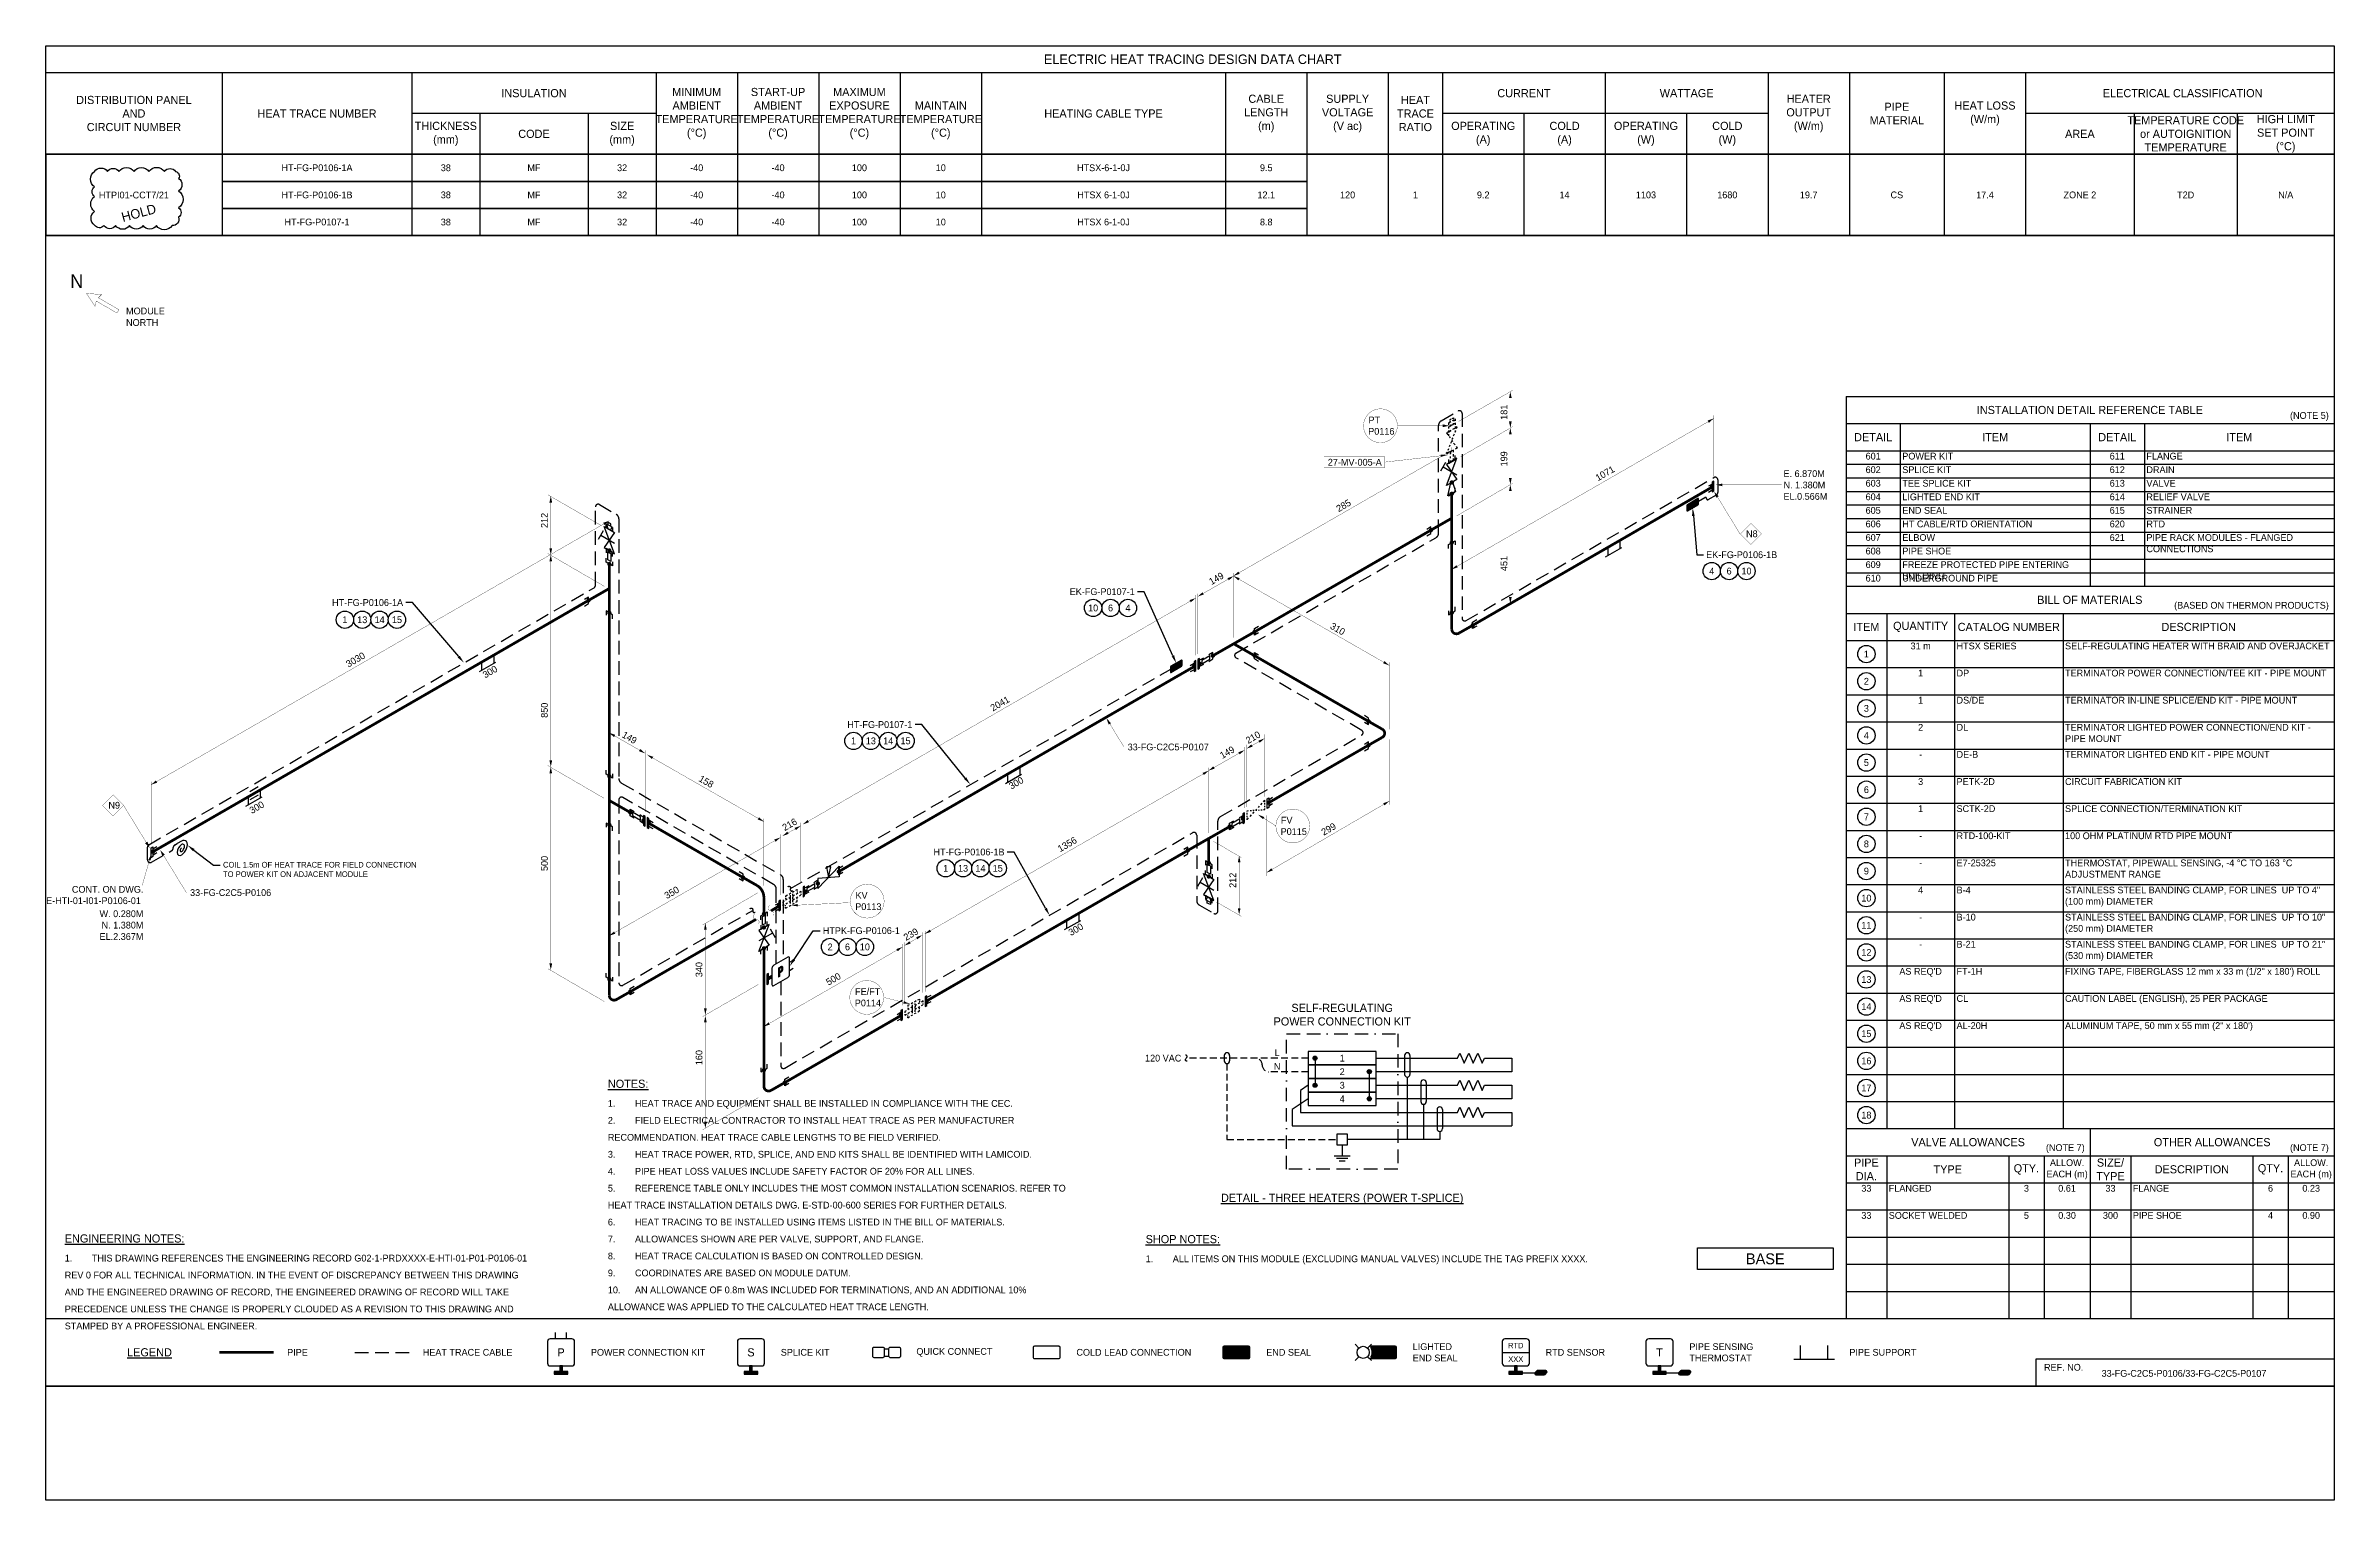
# Model space of a CAD drawing. Extents: x 0 to 844, y -42 to 494.
import ezdxf
from ezdxf import colors
from ezdxf.entities.mleader import LeaderData, LeaderLine
from ezdxf.enums import TextEntityAlignment as Align
from ezdxf.math import Vec2, Vec3

# ---------------------------------------------------------------- set-up
doc = ezdxf.new("R2010")
doc.units = 0
doc.header["$LTSCALE"] = 10
doc.header["$MEASUREMENT"] = 0
for name, pattern in [('BORDER', [1.75, 0.5, -0.25, 0.5, -0.25, 0, -0.25]), ('DASHED', [0.75, 0.5, -0.25]), ('HIDDEN', [0.375, 0.25, -0.125])]:
    doc.linetypes.add(name, pattern=pattern)
doc.layers.get('Defpoints').update_dxf_attribs({"color": 9})
for name, color, linetype in [('DIMENSION', 2, 'Continuous'), ('E1', 1, 'Continuous'), ('ENGINEERING NOTE', 2, 'Continuous'), ('EQUIP ENCL', 7, 'BORDER'), ('FWIRE-1', 1, 'HIDDEN'), ('HEAT TRACE-3', 3, 'DASHED'), ('HEAT_TRACE', 3, 'DASHED'), ('HOLD', 1, 'Continuous'), ('PIPE', 7, 'Continuous'), ('SYMBOL-3', 3, 'Continuous'), ('TABLE-1', 1, 'Continuous'), ('TABLE-7', 7, 'Continuous'), ('TEXT-2', 2, 'Continuous'), ('TEXT2', 40, 'Continuous'), ('TITLE', 7, 'Continuous'), ('WELDS', 7, 'Continuous'), ('Wipeout', 7, 'Continuous'), ('WIRE-1', 1, 'Continuous')]:
    doc.layers.add(name, color=color, linetype=linetype)
doc.styles.add('framdcn', font='', dxfattribs={"height": 2.4})
doc.styles.add('Scovan Elec', font='')
doc.styles.add('Scovan Standard', font='', dxfattribs={"height": 2.5})
doc.styles.get("Standard").update_dxf_attribs({"font": ''})
doc.styles.get('framdcn').set_extended_font_data('Franklin Gothic Medium Cond')
doc.styles.get('Scovan Elec').set_extended_font_data('Franklin Gothic Medium Cond')
doc.styles.get('Scovan Standard').set_extended_font_data('Franklin Gothic Medium Cond')
doc.styles.get('Standard').set_extended_font_data('Franklin Gothic Medium Cond')

msp = doc.modelspace()

# ---------------------------------------------------------------- texts
at = {"linetype": 'Continuous', "style": 'Scovan Standard'}
msp.add_text('REF. NO.', height=2.5, dxfattribs=at).set_placement((736.77, 7), align=Align.MIDDLE_LEFT)
at = {"layer": 'DIMENSION', "style": 'framdcn'}
for s, rotation, p in [('181', 90, (538.9, 356.4)), ('199', 90, (538.9, 339.2)), ('1071', 30, (572.3, 333.7)), ('212', 90, (185.1, 316.5)), ('285', 30, (476.7, 322.3)), ('451', 90, (538.9, 300.6)), ('149', 30, (429.8, 295.4)), ('310', -30, (473.3, 279.6)), ('3030', 30, (111.6, 265)), ('300', 30, (162, 261)), ('2041', 30, (349.2, 248.8)), ('850', 90, (185.1, 246.5)), ('149', -30, (212.18, 239.5)), ('210', 30, (443.33, 236.8)), ('149', 30, (433.8, 231.3)), ('158', -30, (240.5, 223.3)), ('300', 30, (356, 220)), ('300', 30, (76, 211)), ('216', 30, (272.46, 204.69)), ('1356', 30, (374, 196.9)), ('299', 30, (471.2, 203)), ('500', 90, (185.1, 190)), ('212', 90, (438.91, 183.8)), ('350', 30, (229, 179.6)), ('239', 30, (317.18, 164.2)), ('300', 30, (378, 166)), ('340', 90, (242.1, 150.86)), ('500', 30, (288.6, 147.7)), ('160', 90, (242.1, 118.4))]:
    msp.add_text(s, height=2.5, rotation=rotation, dxfattribs=at).set_placement(p)
at = {"layer": 'HOLD', "insert": (28, 431), "char_height": 3.5, "attachment_point": 4, "rotation": 15, "style": 'Scovan Elec'}
msp.add_mtext('HOLD', dxfattribs=at)
at = {"layer": 'TEXT-2'}
for s, height, style, p in [('120 VAC', 2.5, 'framdcn', (412, 121)), ('N', 2.5, 'framdcn', (454, 118)), ('L', 2.5, 'framdcn', (454, 123)), ('BASE', 4, 'Scovan Elec', (634, 47))]:
    msp.add_text(s, height=height, dxfattribs=dict(at, style=style)).set_placement(p, align=Align.MIDDLE)
at = {"layer": 'TEXT-2', "style": 'Scovan Elec'}
for s, insert, char_height, attachment_point in [('ELECTRIC HEAT TRACING DESIGN DATA CHART', (422.89, 489.34), 3.5, 5), ('DISTRIBUTION PANEL\\PAND\\PCIRCUIT NUMBER', (32.5, 469.34), 3, 5), ('INSULATION', (180, 476.84), 3, 5), ('MINIMUM\\PAMBIENT\\PTEMPERATURE\\P(%%DC)', (240, 469.34), 3, 5), ('START-UP\\PAMBIENT\\PTEMPERATURE\\P(%%DC)', (270, 469.34), 3, 5), ('MAXIMUM\\PEXPOSURE\\PTEMPERATURE\\P(%%DC)', (300, 469.34), 3, 5), ('\\PMAINTAIN\\PTEMPERATURE\\P(%%DC)', (330, 469.34), 3, 5), ('CABLE\\PLENGTH\\P(m)', (450, 469.34), 3, 5), ('SUPPLY\\PVOLTAGE\\P(V ac)', (480, 469.34), 3, 5), ('HEAT\\PTRACE\\PRATIO', (505, 469.34), 3, 5), ('CURRENT', (545, 476.84), 3, 5), ('WATTAGE', (605, 476.84), 3, 5), ('HEATER\\POUTPUT\\P(W/m)', (650, 469.34), 3, 5), ('PIPE\\PMATERIAL', (682.5, 469.34), 3, 5), ('HEAT LOSS\\P(W/m)', (715, 469.34), 3, 5), ('ELECTRICAL CLASSIFICATION', (787.89, 476.84), 3, 5), ('HEAT TRACE NUMBER', (100, 469.34), 3, 5), ('THICKNESS\\P(mm)', (147.5, 461.84), 3, 5), ('SIZE\\P(mm)', (212.5, 461.84), 3, 5), ('HEATING CABLE TYPE', (390, 469.34), 3, 5), ('OPERATING\\P(A)', (530, 461.84), 3, 5), ('COLD\\P(A)', (560, 461.84), 3, 5), ('OPERATING\\P(W)', (590, 461.84), 3, 5), ('COLD\\P(W)', (620, 461.84), 3, 5), ('TEMPERATURE CODE\\Por AUTOIGNITION\\PTEMPERATURE', (789, 461.84), 3, 5), ('HIGH LIMIT\\PSET POINT\\P(%%DC)', (825.89, 461.84), 3, 5), ('CODE', (180, 461.84), 3, 5), ('AREA', (750, 461.84), 3, 5), ('INSTALLATION DETAIL REFERENCE TABLE', (753.66, 360), 3, 5), ('(NOTE 5)', (841.77, 356), 2.5, 9), ('BILL OF MATERIALS', (753.66, 290), 3, 5), ('(BASED ON THERMON PRODUCTS)', (841.77, 286), 2.5, 9), ('SELF-REGULATING\\PPOWER CONNECTION KIT', (478, 133), 3, 8), ('VALVE ALLOWANCES', (708.77, 90), 3, 5), ('(NOTE 7)', (751.77, 86), 2.5, 9), ('OTHER ALLOWANCES', (798.77, 90), 3, 5), ('(NOTE 7)', (841.77, 86), 2.5, 9), ('PIPE\\PDIA.', (671.27, 79.98), 3, 5), ('TYPE', (701.27, 79.98), 3, 5), ('QTY.', (730.27, 79.96), 3, 5), ('ALLOW.\\PEACH (m)', (745.27, 79.98), 2.5, 5), ('SIZE/\\PTYPE', (761.27, 79.98), 3, 5), ('DESCRIPTION', (791.27, 79.98), 3, 5), ('QTY.', (820.27, 79.98), 3, 5), ('ALLOW.\\PEACH (m)', (835.27, 79.98), 2.5, 5), ('{\\LDETAIL - THREE HEATERS (POWER T-SPLICE)}', (478, 71), 3, 2)]:
    msp.add_mtext(s, dxfattribs=dict(at, insert=insert, char_height=char_height, attachment_point=attachment_point))
at = {"layer": 'TEXT2', "style": 'framdcn'}
for s, height, p in [('N', 5, (9, 405)), ('27-MV-005-A', 2.5, (472.7, 339.5)), ('N8', 2.5, (626.9, 313.1)), ('33-FG-C2C5-P0107', 2.5, (398.9, 234.5)), ('N9', 2.5, (23.1, 213)), ('33-FG-C2C5-P0106', 2.5, (53.2, 180.8))]:
    msp.add_text(s, height=height, dxfattribs=at).set_placement(p)
for s, p in [('E-HTI-01-I01-P0106-01 ', (36, 177.8)), ('CONT. ON DWG.', (36, 182))]:
    msp.add_text(s, height=2.5, dxfattribs=at).set_placement(p, align=Align.RIGHT)

# ---------------------------------------------------------------- blocks, each defined once
blk = doc.blocks.new('*T19')
at = {"layer": 'TABLE-7', "color": 0, "linetype": 'ByBlock', "lineweight": -2, "transparency": 16777216}
for p, q in [((0, 0), (843.77, 0)), ((0, 0), (0, -30)), ((65, 0), (65, -30)), ((135, 0), (135, -30)), ((160, 0), (160, -30)), ((200, 0), (200, -30)), ((225, 0), (225, -30)), ((255, 0), (255, -30)), ((285, 0), (285, -30)), ((315, 0), (315, -30)), ((345, 0), (345, -30)), ((435, 0), (435, -30)), ((465, 0), (465, -30)), ((495, 0), (495, -30)), ((515, 0), (515, -30)), ((545, 0), (545, -30)), ((575, 0), (575, -30)), ((605, 0), (605, -30)), ((635, 0), (635, -30)), ((665, 0), (665, -30)), ((700, 0), (700, -30)), ((730, 0), (730, -30)), ((770, 0), (770, -30)), ((808, 0), (808, -30)), ((843.77, 0), (843.77, -30)), ((65, -10), (465, -10)), ((65, -20), (465, -20)), ((0, -30), (843.77, -30))]:
    blk.add_line(p, q, dxfattribs=at)
blk = doc.blocks.new('*U176')
at = {"layer": 'TEXT-2', "insert": (1, 3), "char_height": 2.5, "attachment_point": 7, "style": 'Scovan Elec'}
blk.add_mtext_dynamic_manual_height_columns('\\pxsm1.5;{\\H1.2x;\\LNOTES:\\P\\pi-3,l3,s*,t3;}1.^IHEAT TRACE AND EQUIPMENT SHALL BE INSTALLED IN COMPLIANCE WITH THE CEC.\\P2.^IFIELD ELECTRICAL CONTRACTOR TO INSTALL HEAT TRACE AS PER MANUFACTURER RECOMMENDATION. HEAT TRACE CABLE LENGTHS TO BE FIELD VERIFIED.\\P3.^IHEAT TRACE POWER, RTD, SPLICE, AND END KITS SHALL BE IDENTIFIED WITH LAMICOID.\\P4.^IPIPE HEAT LOSS VALUES INCLUDE SAFETY FACTOR OF 20% FOR ALL LINES.\\P5.^IREFERENCE TABLE ONLY INCLUDES THE MOST COMMON INSTALLATION SCENARIOS. REFER TO HEAT TRACE INSTALLATION DETAILS DWG. E-STD-00-600 SERIES FOR FURTHER DETAILS.\\P6.^IHEAT TRACING TO BE INSTALLED USING ITEMS LISTED IN THE BILL OF MATERIALS.\\P7.^IALLOWANCES SHOWN ARE PER VALVE, SUPPORT, AND FLANGE.\\P8.^IHEAT TRACE CALCULATION IS BASED ON CONTROLLED DESIGN.\\P9.^ICOORDINATES ARE BASED ON MODULE DATUM.\\P10.^IAN ALLOWANCE OF 0.8m WAS INCLUDED FOR TERMINATIONS, AND AN ADDITIONAL 10% ALLOWANCE WAS APPLIED TO THE CALCULATED HEAT TRACE LENGTH.', width=175, gutter_width=10, heights=[0], dxfattribs=at)
blk = doc.blocks.new('NorthDatum')
at = {"style": 'Scovan Elec'}
blk.add_text('NORTH', height=2.5, dxfattribs=at).set_placement((0, -2.13), align=Align.MIDDLE_LEFT)
blk.add_attdef('NA_DATUM', text='', height=2.5, dxfattribs=at).set_placement((0, 2.13), align=Align.MIDDLE_LEFT)
blk = doc.blocks.new('*U14')
at = {"layer": 'SYMBOL-3'}
h = blk.add_hatch(color=256, dxfattribs=at)
h.dxf.hatch_style = 1
h.paths.add_polyline_path([(434.5, 56.79, 0.414214), (434, 56.29), (434, 52.79, 0.414214), (434.5, 52.29), (443.5, 52.29, 0.414214), (444, 52.79), (444, 56.29, 0.414214), (443.5, 56.79)])
h = blk.add_hatch(color=256, dxfattribs=at)
h.dxf.hatch_style = 1
h.paths.add_polyline_path([(489.13, 56.79), (488.39, 56.05), (488.58, 55.66), (488.7, 55.29), (488.77, 54.92), (488.79, 54.54), (488.77, 54.15), (488.7, 53.78), (488.58, 53.42), (488.39, 53.02), (489.13, 52.29), (497.5, 52.29, 0.414214), (498, 52.79), (498, 56.29, 0.414214), (497.5, 56.79)])
h = blk.add_hatch(color=256, dxfattribs=at)
h.dxf.hatch_style = 1
h.paths.add_polyline_path([(190.5, 47.54), (190.5, 49.54), (189.5, 49.54), (189.5, 47.54), (187.5, 47.54), (187.5, 46.54), (192.5, 46.54), (192.5, 47.54)])
h = blk.add_hatch(color=256, dxfattribs=at)
h.dxf.hatch_style = 1
h.paths.add_polyline_path([(259.5, 47.54), (257.5, 47.54), (257.5, 46.54), (262.5, 46.54), (262.5, 47.54), (260.5, 47.54), (260.5, 49.54), (259.5, 49.54)])
h = blk.add_hatch(color=256, dxfattribs=at)
h.dxf.hatch_style = 1
h.paths.add_polyline_path([(541.5, 47.54), (539.5, 47.54), (539.5, 46.54), (544.5, 46.54), (544.5, 47.54), (542.5, 47.54), (542.5, 49.54), (541.5, 49.54)])
h = blk.add_hatch(color=256, dxfattribs=at)
h.dxf.hatch_style = 1
h.paths.add_polyline_path([(552.53, 46.29, 0.414214), (553.03, 46.79, 1), (553.03, 47.79), (549.94, 47.79, 0.414214), (549.44, 47.29, 1), (549.44, 46.29)])
h = blk.add_hatch(color=256, dxfattribs=at)
h.dxf.hatch_style = 1
h.paths.add_polyline_path([(594.5, 47.54), (592.5, 47.54), (592.5, 46.54), (597.5, 46.54), (597.5, 47.54), (595.5, 47.54), (595.5, 49.54), (594.5, 49.54)])
h = blk.add_hatch(color=256, dxfattribs=at)
h.dxf.hatch_style = 1
h.paths.add_polyline_path([(605.53, 46.29, 0.414214), (606.03, 46.79, 1), (606.03, 47.79), (602.94, 47.79, 0.414214), (602.44, 47.29, 1), (602.44, 46.29)])
at = {"layer": 'Defpoints'}
for points in [[(434, 56.29), (434, 52.79, 0.414214), (434.5, 52.29), (443.5, 52.29, 0.414214), (444, 52.79), (444, 56.29, 0.414214), (443.5, 56.79), (434.5, 56.79, 0.414214)], [(488, 56.29), (488, 52.79, 0.414214), (488.5, 52.29), (497.5, 52.29, 0.414214), (498, 52.79), (498, 56.29, 0.414214), (497.5, 56.79), (488.5, 56.79, 0.414214)], [(549.59, 47.64), (549.09, 47.14, 0.668179), (549.44, 46.29), (552.53, 46.29, 0.198912), (552.88, 46.43), (553.38, 46.93, 0.668179), (553.03, 47.79), (549.94, 47.79, 0.198912)], [(602.59, 47.64), (602.09, 47.14, 0.668179), (602.44, 46.29), (605.53, 46.29, 0.198912), (605.88, 46.43), (606.38, 46.93, 0.668179), (606.03, 47.79), (602.94, 47.79, 0.198912)]]:
    blk.add_lwpolyline(points, format="xyb", close=True, dxfattribs=at)
for points in [[(189.5, 49.54), (189.5, 47.54), (187.5, 47.54), (187.5, 46.54), (192.5, 46.54), (192.5, 47.54), (190.5, 47.54), (190.5, 49.54)], [(259.5, 49.54), (259.5, 47.54), (257.5, 47.54), (257.5, 46.54), (262.5, 46.54), (262.5, 47.54), (260.5, 47.54), (260.5, 49.54)], [(541.5, 49.54), (541.5, 47.54), (539.5, 47.54), (539.5, 46.54), (544.5, 46.54), (544.5, 47.54), (542.5, 47.54), (542.5, 49.54)], [(594.5, 49.54), (594.5, 47.54), (592.5, 47.54), (592.5, 46.54), (597.5, 46.54), (597.5, 47.54), (595.5, 47.54), (595.5, 49.54)]]:
    blk.add_lwpolyline(points, close=True, dxfattribs=at)
at = {"layer": 'HEAT_TRACE', "linetype": 'DASHED'}
blk.add_line((114, 54.54), (134, 54.54), dxfattribs=at)
at = {"layer": 'PIPE'}
for p, q in [((644.5, 52.04), (659.5, 52.04)), ((647, 52.04), (647, 57.04)), ((657, 52.04), (657, 57.04))]:
    blk.add_line(p, q, dxfattribs=at)
at = {"layer": 'PIPE', "const_width": 0.95}
blk.add_lwpolyline([(64, 54.54), (84, 54.54)], dxfattribs=at)
at = {"layer": 'SYMBOL-3'}
for p, q in [((188, 59.81), (188, 61.81)), ((192, 59.81), (192, 61.81)), ((309.23, 55.88), (310.77, 55.88)), ((309.23, 53.19), (310.77, 53.19)), ((537, 54.54), (547, 54.54)), ((544.5, 47.04), (549.01, 47.04)), ((597.5, 47.04), (602.01, 47.04))]:
    blk.add_line(p, q, dxfattribs=at)
for points in [[(185, 58.54), (185, 50.54, 0.414214), (186, 49.54), (194, 49.54, 0.414214), (195, 50.54), (195, 58.54, 0.414214), (194, 59.54), (186, 59.54, 0.414214)], [(255, 58.54), (255, 50.54, 0.414214), (256, 49.54), (264, 49.54, 0.414214), (265, 50.54), (265, 58.54, 0.414214), (264, 59.54), (256, 59.54, 0.414214)], [(537, 58.54), (537, 50.54, 0.414214), (538, 49.54), (546, 49.54, 0.414214), (547, 50.54), (547, 58.54, 0.414214), (546, 59.54), (538, 59.54, 0.414214)], [(590, 58.54), (590, 50.54, 0.414214), (591, 49.54), (599, 49.54, 0.414214), (600, 50.54), (600, 58.54, 0.414214), (599, 59.54), (591, 59.54, 0.414214)], [(305.27, 52.69), (308.73, 52.69, 0.414214), (309.23, 53.19), (309.23, 55.88, 0.414214), (308.73, 56.38), (305.27, 56.38, 0.414214), (304.77, 55.88), (304.77, 53.19, 0.414214)], [(311.27, 52.69), (314.73, 52.69, 0.414214), (315.23, 53.19), (315.23, 55.88, 0.414214), (314.73, 56.38), (311.27, 56.38, 0.414214), (310.77, 55.88), (310.77, 53.19, 0.414214)], [(364, 56.29), (364, 52.79, 0.414214), (364.5, 52.29), (373.5, 52.29, 0.414214), (374, 52.79), (374, 56.29, 0.414214), (373.5, 56.79), (364.5, 56.79, 0.414214)]]:
    blk.add_lwpolyline(points, format="xyb", close=True, dxfattribs=at)
at = {"layer": 'TABLE-1'}
blk.add_lwpolyline([(0, 67.04), (843.77, 67.04)], dxfattribs=at)
at = {"layer": 'TEXT-2'}
for s, height, p in [('P', 3, (190, 54.54)), ('S', 3, (260, 54.54)), ('XXX', 2, (542, 52.04)), ('RTD', 2, (542, 57.04)), ('T', 3, (595, 54.54))]:
    blk.add_text(s, height=height, rotation=360, dxfattribs=at).set_placement(p, align=Align.MIDDLE)
at = {"layer": 'TEXT-2', "attachment_point": 4, "style": 'Scovan Elec'}
for s, insert, char_height in [('{\\LLEGEND}', (30, 54.54), 3), ('PIPE', (89, 54.54), 2.5), ('HEAT TRACE CABLE', (139, 54.54), 2.5), ('POWER CONNECTION KIT', (201, 54.54), 2.5), ('SPLICE KIT', (271, 54.54), 2.5), ('QUICK CONNECT', (321, 54.54), 2.5), ('COLD LEAD CONNECTION', (380, 54.54), 2.5), ('END SEAL', (450, 54.54), 2.5), ('LIGHTED\\PEND SEAL', (504, 54.54), 2.5), ('RTD SENSOR', (553, 54.54), 2.5), ('PIPE SENSING\\PTHERMOSTAT', (606, 54.54), 2.5), ('PIPE SUPPORT', (665, 54.54), 2.5)]:
    blk.add_mtext(s, dxfattribs=dict(at, insert=insert, char_height=char_height))
blk.add_wipeout([(485.56, 57.57), (485.18, 57.53), (484.81, 57.43), (484.45, 57.29), (484.12, 57.11), (483.81, 56.88), (483.53, 56.62), (483.29, 56.32), (483.08, 56), (482.92, 55.66), (482.8, 55.29), (482.73, 54.92), (482.71, 54.54), (482.73, 54.15), (482.8, 53.78), (482.92, 53.42), (483.08, 53.07), (483.29, 52.75), (483.53, 52.45), (483.81, 52.19), (484.12, 51.97), (484.45, 51.78), (484.81, 51.64), (485.18, 51.55), (485.56, 51.5), (485.94, 51.5), (486.32, 51.55), (486.69, 51.64), (487.05, 51.78), (487.38, 51.97), (487.69, 52.19), (487.97, 52.45), (488.21, 52.75), (488.42, 53.07), (488.58, 53.42), (488.7, 53.78), (488.77, 54.15), (488.79, 54.54), (488.77, 54.92), (488.7, 55.29), (488.58, 55.66), (488.42, 56), (488.21, 56.32), (487.97, 56.62), (487.69, 56.88), (487.38, 57.11), (487.05, 57.29), (486.69, 57.43), (486.32, 57.53), (485.94, 57.57)]).dxf.layer = 'Wipeout'
at = {"layer": 'Defpoints'}
for p, q in [((489.13, 56.79), (488.39, 56.04)), ((488.39, 53.03), (489.13, 52.29))]:
    blk.add_line(p, q, dxfattribs=at)
at = {"layer": 'SYMBOL-3', "color": 2}
for p, q in [((482.74, 57.55), (484.16, 56.13)), ((484.16, 52.94), (482.74, 51.52)), ((488.76, 57.55), (487.34, 56.13)), ((487.34, 52.94), (488.76, 51.52))]:
    blk.add_line(p, q, dxfattribs=at)
blk.add_circle((485.75, 54.54), 2.25, dxfattribs=at)
blk = doc.blocks.new('ShopNotes')
at = {"layer": 'TEXT-2', "insert": (1, 3), "char_height": 2.5, "attachment_point": 7, "style": 'Scovan Elec'}
blk.add_mtext_dynamic_manual_height_columns('\\pxsm1.5;{\\H1.2x;\\LSHOP NOTES:\\P\\pi-3,l3,s*,t3;}1.^IALL ITEMS ON THIS MODULE (EXCLUDING MANUAL VALVES) INCLUDE THE TAG PREFIX XXXX.', width=175, gutter_width=10, heights=[0], dxfattribs=at)
blk = doc.blocks.new('block30')
at = {"layer": 'PIPE', "linetype": 'ByBlock', "flags": 128}
for points in [[(-0.9, 0.5), (0, 0)], [(-0.4, -1.3), (-0.9, 0.5)], [(-0.6, 1.2), (-0.6, 0.3)], [(0.6, 0.6), (-0.6, 1.2)], [(0, 0), (0.9, -0.5)], [(0.6, -0.3), (0.6, 0.6)], [(0.4, -1.7), (-0.4, -1.3)], [(0.9, -0.5), (0.4, -1.7)]]:
    blk.add_lwpolyline(points, dxfattribs=at)
at = {"flags": 1}
for tag in ['Tag', 'UCI', 'Pipe Ref', 'Description', 'Key']:
    blk.add_attdef(tag, (0, 0), '', height=1, dxfattribs=at)
blk = doc.blocks.new('block31')
at = {"layer": 'PIPE', "linetype": 'ByBlock', "flags": 128}
for points in [[(0, -1.5), (0, 0)], [(-1.1, -2.7), (-2.9, -5.9)], [(-2, -4.3), (3.1, -7.2)], [(-0.7, -1.1), (1.2, -2.2)], [(3.1, -11.1), (-0.7, -1.1)], [(3.1, -3.3), (-0.7, -8.8)], [(2.4, -2.9), (0, -1.5)], [(1.2, -2.2), (3.1, -3.3)], [(2.4, -1.4), (2.4, -2.9)], [(-0.7, -8.8), (3.1, -11.1)], [(0, -9.2), (0, -10.7)], [(2.4, -10.6), (0, -9.2)], [(2.4, -12.1), (2.4, -10.6)]]:
    blk.add_lwpolyline(points, dxfattribs=at)
at = {"flags": 1}
for tag in ['Tag', 'UCI', 'Pipe Ref', 'Description', 'Key']:
    blk.add_attdef(tag, (0, 0), '', height=1, dxfattribs=at)
blk = doc.blocks.new('block32')
at = {"layer": 'PIPE', "linetype": 'ByBlock', "flags": 128}
for points in [[(-0.6, 0.3), (0, 0)], [(-0.6, -2.7), (-0.6, 0.3)], [(0, 0), (0.6, -0.3)], [(0.6, -3.3), (-0.6, -2.7)], [(0.6, -0.3), (0.6, -3.3)]]:
    blk.add_lwpolyline(points, dxfattribs=at)
at = {"flags": 1}
for tag in ['Tag', 'UCI', 'Pipe Ref', 'Description', 'Key']:
    blk.add_attdef(tag, (0, 0), '', height=1, dxfattribs=at)
blk = doc.blocks.new('block33')
at = {"layer": 'PIPE', "linetype": 'ByBlock', "flags": 128}
for points in [[(0, -1.5), (0, 0)], [(2.4, -2.9), (0, -1.5)], [(2.4, -1.4), (2.4, -2.9)], [(-6.5, -14.4), (-8, -15.3)], [(-8, -17.7), (-6.5, -16.8)], [(-6.5, -16.8), (-6.5, -14.4)], [(0, -19.5), (0, -21)], [(2.4, -20.9), (0, -19.5)], [(2.4, -22.4), (2.4, -20.9)]]:
    blk.add_lwpolyline(points, dxfattribs=at)
at = {"layer": 'PIPE', "linetype": 'ByBlock', "const_width": 1, "flags": 128}
for points in [[(1.2, -11.2), (1.2, -2.2)], [(-6.5, -15.6), (1.2, -11.2)], [(1.2, -20.2), (1.2, -11.2)]]:
    blk.add_lwpolyline(points, dxfattribs=at)
at = {"flags": 1}
for tag in ['Tag', 'UCI', 'Pipe Ref', 'Description', 'Key']:
    blk.add_attdef(tag, (0, 0), '', height=1, dxfattribs=at)
blk = doc.blocks.new('block34')
at = {"layer": 'PIPE', "linetype": 'ByBlock', "const_width": 1, "flags": 128}
for points in [[(-37.2, -21.5), (0, 0)], [(-123.3, -71.2), (-37.2, -21.5)], [(-160.6, -92.7), (-123.3, -71.2)]]:
    blk.add_lwpolyline(points, dxfattribs=at)
at = {"flags": 1}
for tag in ['Tag', 'UCI', 'Pipe Ref', 'Description', 'Key']:
    blk.add_attdef(tag, (0, 0), '', height=1, dxfattribs=at)
blk = doc.blocks.new('block35')
at = {"layer": 'PIPE', "linetype": 'ByBlock', "flags": 128}
for points in [[(-6, -3.4), (0, 0)], [(-5.2, 0), (-5.2, -3)], [(-0.7, 2.6), (-0.7, -0.4)]]:
    blk.add_lwpolyline(points, dxfattribs=at)
at = {"flags": 1}
for tag in ['Tag', 'UCI', 'Pipe Ref', 'Description', 'Key']:
    blk.add_attdef(tag, (0, 0), '', height=1, dxfattribs=at)
blk = doc.blocks.new('block36')
at = {"layer": 'PIPE', "linetype": 'ByBlock', "flags": 128}
for points in [[(3, 1.8), (0, 0)], [(3, -1.2), (0, -3)]]:
    blk.add_lwpolyline(points, dxfattribs=at)
at = {"flags": 1}
for tag in ['Tag', 'UCI', 'Pipe Ref', 'Description', 'Key']:
    blk.add_attdef(tag, (0, 0), '', height=1, dxfattribs=at)
blk = doc.blocks.new('block37')
at = {"layer": 'PIPE', "linetype": 'ByBlock', "flags": 128}
for points in [[(-6, -3.4), (0, 0)], [(-5.2, 0), (-5.2, -3)], [(-0.7, 2.6), (-0.7, -0.4)]]:
    blk.add_lwpolyline(points, dxfattribs=at)
at = {"flags": 1}
for tag in ['Tag', 'UCI', 'Pipe Ref', 'Description', 'Key']:
    blk.add_attdef(tag, (0, 0), '', height=1, dxfattribs=at)
blk = doc.blocks.new('block38')
at = {"layer": 'PIPE', "linetype": 'ByBlock', "flags": 128}
for points in [[(-0.6, 1.4), (0, 1.8)], [(-0.6, -2.2), (-0.6, 1.4)], [(0, 1.1), (1.4, 2)], [(0, 1.8), (0, 0)], [(0, 0), (0, -1.8)], [(0, -1.8), (-0.6, -2.2)], [(0, -1.2), (1.4, -0.3)]]:
    blk.add_lwpolyline(points, dxfattribs=at)
at = {"flags": 1}
for tag in ['Tag', 'UCI', 'Pipe Ref', 'Description', 'Key']:
    blk.add_attdef(tag, (0, 0), '', height=1, dxfattribs=at)
blk = doc.blocks.new('block39')
at = {"layer": 'PIPE', "linetype": 'ByBlock', "const_width": 1, "flags": 128}
blk.add_lwpolyline([(0, -60.2), (0, 0)], dxfattribs=at)
at = {"flags": 1}
for tag in ['Tag', 'UCI', 'Pipe Ref', 'Description', 'Key']:
    blk.add_attdef(tag, (0, 0), '', height=1, dxfattribs=at)
blk = doc.blocks.new('block40')
at = {"layer": 'PIPE', "linetype": 'ByBlock', "flags": 128}
for points in [[(0, -1.5), (0, 0)], [(2.4, -2.9), (0, -1.5)], [(2.4, -1.4), (2.4, -2.9)], [(8.9, -14.4), (10.4, -15.3)], [(8.9, -16.8), (8.9, -14.4)], [(10.4, -17.7), (8.9, -16.8)], [(0, -19.5), (0, -21)], [(2.4, -20.9), (0, -19.5)], [(2.4, -22.4), (2.4, -20.9)]]:
    blk.add_lwpolyline(points, dxfattribs=at)
at = {"layer": 'PIPE', "linetype": 'ByBlock', "const_width": 1, "flags": 128}
for points in [[(1.2, -11.2), (1.2, -2.2)], [(8.9, -15.6), (1.2, -11.2)], [(1.2, -20.2), (1.2, -11.2)]]:
    blk.add_lwpolyline(points, dxfattribs=at)
at = {"flags": 1}
for tag in ['Tag', 'UCI', 'Pipe Ref', 'Description', 'Key']:
    blk.add_attdef(tag, (0, 0), '', height=1, dxfattribs=at)
blk = doc.blocks.new('block41')
at = {"layer": 'PIPE', "linetype": 'ByBlock', "flags": 128}
for points in [[(0, 0.6), (0, 0)], [(3, -1.1), (0, 0.6)], [(0, 0), (0, -0.6)], [(0, -0.6), (3, -2.3)], [(3, -2.3), (3, -1.1)]]:
    blk.add_lwpolyline(points, dxfattribs=at)
at = {"flags": 1}
for tag in ['Tag', 'UCI', 'Pipe Ref', 'Description', 'Key']:
    blk.add_attdef(tag, (0, 0), '', height=1, dxfattribs=at)
blk = doc.blocks.new('block42')
at = {"layer": 'PIPE', "linetype": 'ByBlock', "flags": 128}
for points in [[(0, 1.1), (-1.4, 2)], [(0, 1.8), (0, 0)], [(0.6, 1.4), (0, 1.8)], [(0, 0), (0, -1.8)], [(0.6, -2.2), (0.6, 1.4)], [(0, -1.2), (-1.4, -0.3)], [(0, -1.8), (0.6, -2.2)]]:
    blk.add_lwpolyline(points, dxfattribs=at)
at = {"flags": 1}
for tag in ['Tag', 'UCI', 'Pipe Ref', 'Description', 'Key']:
    blk.add_attdef(tag, (0, 0), '', height=1, dxfattribs=at)
blk = doc.blocks.new('block43')
at = {"layer": 'PIPE', "linetype": 'ByBlock', "flags": 128}
for points in [[(0, 1.8), (0, 0)], [(0.6, 1.4), (0, 1.8)], [(0, 0), (0, -1.8)], [(0.6, -2.2), (0.6, 1.4)], [(2.1, -0.1), (0.6, 0.8)], [(0, -1.8), (0.6, -2.2)], [(2.1, -2.4), (0.6, -1.5)]]:
    blk.add_lwpolyline(points, dxfattribs=at)
at = {"flags": 1}
for tag in ['Tag', 'UCI', 'Pipe Ref', 'Description', 'Key']:
    blk.add_attdef(tag, (0, 0), '', height=1, dxfattribs=at)
blk = doc.blocks.new('block44')
at = {"layer": 'PIPE', "linetype": 'ByBlock', "const_width": 1, "flags": 128}
blk.add_lwpolyline([(34.7, -20), (0, 0)], dxfattribs=at)
at = {"flags": 1}
for tag in ['Tag', 'UCI', 'Pipe Ref', 'Description', 'Key']:
    blk.add_attdef(tag, (0, 0), '', height=1, dxfattribs=at)
blk = doc.blocks.new('block45')
at = {"layer": 'PIPE', "linetype": 'ByBlock', "flags": 128}
for points in [[(-2.5, 8.6), (-4, 9.5)], [(-2.5, 6.2), (-2.5, 8.6)], [(-4, 7.1), (-2.5, 6.2)], [(4, -6.7), (6.4, -5.3)], [(4, -8.2), (4, -6.7)], [(6.4, -5.3), (6.4, -6.8)]]:
    blk.add_lwpolyline(points, dxfattribs=at)
at = {"layer": 'PIPE', "linetype": 'ByBlock', "const_width": 1, "flags": 128}
for points in [[(2.6, 4.5), (-2.5, 7.4)], [(5.2, 0), (5.2, 0), (5.12, 0.9), (4.88, 1.78), (4.5, 2.6), (3.98, 3.34), (3.34, 3.98), (2.6, 4.5)], [(5.2, -6), (5.2, 0)]]:
    blk.add_lwpolyline(points, dxfattribs=at)
at = {"flags": 1}
for tag in ['Tag', 'UCI', 'Pipe Ref', 'Description', 'Key']:
    blk.add_attdef(tag, (0, 0), '', height=1, dxfattribs=at)
blk = doc.blocks.new('block46')
at = {"layer": 'PIPE', "linetype": 'ByBlock', "flags": 128}
for points in [[(0, 0), (-0.6, -0.3)], [(0.6, 0.3), (0, 0)], [(0.6, -2.7), (0.6, 0.3)], [(-0.6, -0.3), (-0.6, -3.3)], [(-0.6, -3.3), (0.6, -2.7)]]:
    blk.add_lwpolyline(points, dxfattribs=at)
at = {"flags": 1}
for tag in ['Tag', 'UCI', 'Pipe Ref', 'Description', 'Key']:
    blk.add_attdef(tag, (0, 0), '', height=1, dxfattribs=at)
blk = doc.blocks.new('block47')
at = {"layer": 'PIPE', "linetype": 'ByBlock', "flags": 128}
for points in [[(0, -1.5), (0, 0)], [(-3.1, -11.1), (0.7, -1.1)], [(-1.2, -2.2), (-3.1, -3.3)], [(-3.1, -3.3), (0.7, -8.8)], [(2, -4.3), (-3.1, -7.2)], [(-2.4, -1.4), (-2.4, -2.9)], [(-2.4, -2.9), (0, -1.5)], [(0.7, -1.1), (-1.2, -2.2)], [(1.1, -2.7), (2.9, -5.9)], [(0.7, -8.8), (-3.1, -11.1)], [(-2.4, -10.6), (0, -9.2)], [(-2.4, -12.1), (-2.4, -10.6)], [(0, -9.2), (0, -10.7)]]:
    blk.add_lwpolyline(points, dxfattribs=at)
at = {"flags": 1}
for tag in ['Tag', 'UCI', 'Pipe Ref', 'Description', 'Key']:
    blk.add_attdef(tag, (0, 0), '', height=1, dxfattribs=at)
blk = doc.blocks.new('block48')
at = {"layer": 'PIPE', "linetype": 'ByBlock', "const_width": 1, "flags": 128}
blk.add_lwpolyline([(0, -44.9), (0, 0)], dxfattribs=at)
at = {"flags": 1}
for tag in ['Tag', 'UCI', 'Pipe Ref', 'Description', 'Key']:
    blk.add_attdef(tag, (0, 0), '', height=1, dxfattribs=at)
blk = doc.blocks.new('block49')
at = {"layer": 'PIPE', "linetype": 'ByBlock', "flags": 128}
for points in [[(-2.93, 6.8), (-2.93, 5.3)], [(-2.93, 5.3), (-0.53, 6.7)], [(-0.53, 6.7), (-0.53, 8.2)], [(5.97, 2.6), (7.47, 3.5)], [(5.97, 0.2), (5.97, 2.6)], [(7.47, 1.1), (5.97, 0.2)]]:
    blk.add_lwpolyline(points, dxfattribs=at)
at = {"layer": 'PIPE', "linetype": 'ByBlock', "const_width": 1, "flags": 128}
for points in [[(-1.73, 0), (-1.73, 6)], [(0.87, -1.5), (0.59, -1.63), (0.3, -1.71), (0, -1.73), (-0.3, -1.71), (-0.59, -1.63), (-0.87, -1.5), (-1.11, -1.33), (-1.33, -1.11), (-1.5, -0.87), (-1.63, -0.59), (-1.71, -0.3), (-1.73, 0)], [(5.97, 1.4), (0.87, -1.5)]]:
    blk.add_lwpolyline(points, dxfattribs=at)
at = {"flags": 1}
for tag in ['Tag', 'UCI', 'Pipe Ref', 'Description', 'Key']:
    blk.add_attdef(tag, (0, 0), '', height=1, dxfattribs=at)
blk = doc.blocks.new('block50')
at = {"layer": 'PIPE', "linetype": 'ByBlock', "const_width": 1, "flags": 128}
blk.add_lwpolyline([(42.8, 24.7), (0, 0)], dxfattribs=at)
at = {"flags": 1}
for tag in ['Tag', 'UCI', 'Pipe Ref', 'Description', 'Key']:
    blk.add_attdef(tag, (0, 0), '', height=1, dxfattribs=at)
blk = doc.blocks.new('block51')
at = {"layer": 'PIPE', "linetype": 'ByBlock', "flags": 128}
for points in [[(0, 1.1), (-1.4, 0.3)], [(0.6, 2.2), (0, 1.8)], [(0, 1.8), (0, 0)], [(0, 0), (0, -1.8)], [(0.6, -1.4), (0.6, 2.2)], [(0, -1.2), (-1.4, -2)], [(0, -1.8), (0.6, -1.4)]]:
    blk.add_lwpolyline(points, dxfattribs=at)
at = {"flags": 1}
for tag in ['Tag', 'UCI', 'Pipe Ref', 'Description', 'Key']:
    blk.add_attdef(tag, (0, 0), '', height=1, dxfattribs=at)
blk = doc.blocks.new('block52')
at = {"layer": 'PIPE', "flags": 128}
for points in [[(0.5, 1.7), (0, 1.4)], [(0, 1.4), (0, 0.9)], [(0, 0.4), (0, 0)], [(0, 0), (0.6, 0.4)], [(1.1, 3.6), (1.1, 3.2)], [(1.1, 2.8), (1.1, 2.5)], [(1.7, 2.4), (1.1, 2)], [(1.1, -0.1), (1.1, 0.2)], [(1.2, 3.7), (1.8, 4)], [(1.2, 0.7), (1.8, 1.1)], [(2.9, 3.1), (2.3, 2.7)], [(2.4, 4.3), (3, 4.7)], [(2.4, 1.4), (2.9, 1.7)], [(2.4, -0.1), (3, 0.2)], [(2.9, 3.3), (2.9, 3.9)], [(2.9, 2.7), (2.9, 3.1)], [(2.9, 2.1), (2.9, 2.7)], [(2.9, 1.7), (2.9, 2.2)], [(2.9, 0.8), (2.9, 1.5)], [(3.6, 5), (4.2, 5.4)], [(3.6, 0.6), (4.2, 0.9)], [(3.8, 3.8), (3.8, 4.4)], [(4.4, 3.9), (3.8, 3.6)], [(3.8, 3.6), (3.8, 3.1)], [(3.8, 2.6), (3.8, 3.2)], [(3.8, 2.6), (3.8, 2.2)], [(3.8, 2.2), (4.4, 2.6)], [(3.8, 1.3), (3.8, 2)], [(4.8, 5.7), (5.4, 6)], [(4.8, 1.3), (5.4, 1.6)], [(5.6, 4.6), (5, 4.2)], [(5, 2.9), (5.6, 3.3)], [(5.4, 6), (5.4, 5.6)], [(5.4, 5.3), (5.4, 5)], [(5.4, 2.4), (5.4, 2.7)], [(5.4, 1.6), (5.4, 2)], [(6.8, 5.3), (6.2, 4.9)], [(6.2, 3.6), (6.7, 3.9)], [(6.8, 4.9), (6.8, 5.3)], [(6.8, 4), (6.8, 4.4)], [(1.1, -0.9), (1.1, -0.5)], [(1.1, -0.9), (1.8, -0.5)]]:
    blk.add_lwpolyline(points, dxfattribs=at)
at = {"flags": 1}
for tag in ['Tag', 'UCI', 'Pipe Ref', 'Description', 'Key']:
    blk.add_attdef(tag, (0, 0), '', height=1, dxfattribs=at)
blk = doc.blocks.new('block53')
at = {"layer": 'PIPE', "linetype": 'ByBlock', "flags": 128}
for points in [[(0.6, 2.2), (0, 1.8)], [(0, 1.8), (0, 0)], [(0, 0), (0, -1.8)], [(2.1, 2.3), (0.6, 1.5)], [(0.6, -1.4), (0.6, 2.2)], [(2.1, 0), (0.6, -0.8)], [(0, -1.8), (0.6, -1.4)]]:
    blk.add_lwpolyline(points, dxfattribs=at)
at = {"flags": 1}
for tag in ['Tag', 'UCI', 'Pipe Ref', 'Description', 'Key']:
    blk.add_attdef(tag, (0, 0), '', height=1, dxfattribs=at)
blk = doc.blocks.new('block54')
at = {"layer": 'PIPE', "linetype": 'ByBlock', "const_width": 1, "flags": 128}
for points in [[(96.3, 55.5), (53.8, 31)], [(53.8, 31), (0, 0)]]:
    blk.add_lwpolyline(points, dxfattribs=at)
at = {"flags": 1}
for tag in ['Tag', 'UCI', 'Pipe Ref', 'Description', 'Key']:
    blk.add_attdef(tag, (0, 0), '', height=1, dxfattribs=at)
blk = doc.blocks.new('block55')
at = {"layer": 'PIPE', "linetype": 'ByBlock', "flags": 128}
for points in [[(-6, -3.4), (0, 0)], [(-5.2, 0), (-5.2, -3)], [(-0.7, 2.6), (-0.7, -0.4)]]:
    blk.add_lwpolyline(points, dxfattribs=at)
at = {"flags": 1}
for tag in ['Tag', 'UCI', 'Pipe Ref', 'Description', 'Key']:
    blk.add_attdef(tag, (0, 0), '', height=1, dxfattribs=at)
blk = doc.blocks.new('block56')
at = {"layer": 'PIPE', "linetype": 'ByBlock', "const_width": 1, "flags": 128}
for points in [[(16.9, 8.5), (9.2, 4.1)], [(9.2, 4.1), (1.5, -0.3)], [(9.2, -4.9), (9.2, 4.1)]]:
    blk.add_lwpolyline(points, dxfattribs=at)
at = {"layer": 'PIPE', "linetype": 'ByBlock', "flags": 128}
for points in [[(16.9, 9.7), (18.4, 10.6)], [(16.9, 7.3), (16.9, 9.7)], [(1.5, 0.9), (0, 0)], [(1.5, -1.5), (1.5, 0.9)], [(18.4, 8.2), (16.9, 7.3)], [(0, -2.4), (1.5, -1.5)], [(8, -4.2), (8, -5.7)], [(10.4, -5.6), (8, -4.2)], [(10.4, -7.1), (10.4, -5.6)]]:
    blk.add_lwpolyline(points, dxfattribs=at)
at = {"flags": 1}
for tag in ['Tag', 'UCI', 'Pipe Ref', 'Description', 'Key']:
    blk.add_attdef(tag, (0, 0), '', height=1, dxfattribs=at)
blk = doc.blocks.new('block57')
at = {"layer": 'PIPE', "linetype": 'ByBlock', "flags": 128}
for points in [[(-0.6, 0.3), (0, 0)], [(-0.6, -2.7), (-0.6, 0.3)], [(0, 0), (0.6, -0.3)], [(0.6, -3.3), (-0.6, -2.7)], [(0.6, -0.3), (0.6, -3.3)]]:
    blk.add_lwpolyline(points, dxfattribs=at)
at = {"flags": 1}
for tag in ['Tag', 'UCI', 'Pipe Ref', 'Description', 'Key']:
    blk.add_attdef(tag, (0, 0), '', height=1, dxfattribs=at)
blk = doc.blocks.new('block58')
at = {"layer": 'PIPE', "linetype": 'ByBlock', "flags": 128}
for points in [[(0, -1.5), (0, 0)], [(-1.1, -2.7), (-2.9, -5.9)], [(-2, -4.3), (3.1, -7.2)], [(-0.7, -1.1), (1.2, -2.2)], [(3.1, -11.1), (-0.7, -1.1)], [(3.1, -3.3), (-0.7, -8.8)], [(2.4, -2.9), (0, -1.5)], [(1.2, -2.2), (3.1, -3.3)], [(2.4, -1.4), (2.4, -2.9)], [(-0.7, -8.8), (3.1, -11.1)], [(0, -9.2), (0, -10.7)], [(2.4, -10.6), (0, -9.2)], [(2.4, -12.1), (2.4, -10.6)]]:
    blk.add_lwpolyline(points, dxfattribs=at)
at = {"flags": 1}
for tag in ['Tag', 'UCI', 'Pipe Ref', 'Description', 'Key']:
    blk.add_attdef(tag, (0, 0), '', height=1, dxfattribs=at)
blk = doc.blocks.new('block59')
at = {"layer": 'PIPE', "linetype": 'ByBlock', "flags": 128}
for points in [[(-0.9, -1), (-0.4, 0.2)], [(-0.4, 0.2), (0, 0)], [(0, 0), (0.4, -0.2)], [(0.9, -2), (-0.9, -1)], [(-0.6, -2.1), (-0.6, -1.2)], [(0.6, -2.7), (-0.6, -2.1)], [(0.4, -0.2), (0.9, -2)], [(0.6, -1.8), (0.6, -2.7)]]:
    blk.add_lwpolyline(points, dxfattribs=at)
at = {"flags": 1}
for tag in ['Tag', 'UCI', 'Pipe Ref', 'Description', 'Key']:
    blk.add_attdef(tag, (0, 0), '', height=1, dxfattribs=at)
blk = doc.blocks.new('block60')
at = {"layer": 'PIPE', "linetype": 'ByBlock', "flags": 128}
for points in [[(3, 2.3), (0, 0.6)], [(0, -0.6), (3, 1.1)], [(0, 0.6), (0, 0)], [(0, 0), (0, -0.6)], [(3, 1.1), (3, 2.3)]]:
    blk.add_lwpolyline(points, dxfattribs=at)
at = {"flags": 1}
for tag in ['Tag', 'UCI', 'Pipe Ref', 'Description', 'Key']:
    blk.add_attdef(tag, (0, 0), '', height=1, dxfattribs=at)
blk = doc.blocks.new('block61')
at = {"layer": 'PIPE', "linetype": 'ByBlock', "flags": 128}
for points in [[(0, 1.1), (-1.4, 0.3)], [(0.6, 2.2), (0, 1.8)], [(0, 1.8), (0, 0)], [(0, 0), (0, -1.8)], [(0.6, -1.4), (0.6, 2.2)], [(0, -1.2), (-1.4, -2)], [(0, -1.8), (0.6, -1.4)]]:
    blk.add_lwpolyline(points, dxfattribs=at)
at = {"flags": 1}
for tag in ['Tag', 'UCI', 'Pipe Ref', 'Description', 'Key']:
    blk.add_attdef(tag, (0, 0), '', height=1, dxfattribs=at)
blk = doc.blocks.new('block62')
at = {"layer": 'PIPE', "linetype": 'ByBlock', "const_width": 1, "flags": 128}
blk.add_lwpolyline([(0, -56.9), (0, 0)], dxfattribs=at)
at = {"flags": 1}
for tag in ['Tag', 'UCI', 'Pipe Ref', 'Description', 'Key']:
    blk.add_attdef(tag, (0, 0), '', height=1, dxfattribs=at)
blk = doc.blocks.new('block63')
at = {"layer": 'PIPE', "linetype": 'ByBlock', "flags": 128}
for points in [[(-2.93, 6.7), (-2.93, 8.2)], [(-0.53, 5.3), (-2.93, 6.7)], [(-0.53, 6.8), (-0.53, 5.3)], [(5.97, 2.6), (7.47, 3.5)], [(5.97, 0.2), (5.97, 2.6)], [(7.47, 1.1), (5.97, 0.2)]]:
    blk.add_lwpolyline(points, dxfattribs=at)
at = {"layer": 'PIPE', "linetype": 'ByBlock', "const_width": 1, "flags": 128}
for points in [[(-1.73, 0), (-1.73, 6)], [(0.87, -1.5), (0.59, -1.63), (0.3, -1.71), (0, -1.73), (-0.3, -1.71), (-0.59, -1.63), (-0.87, -1.5), (-1.11, -1.33), (-1.33, -1.11), (-1.5, -0.87), (-1.63, -0.59), (-1.71, -0.3), (-1.73, 0)], [(5.97, 1.4), (0.87, -1.5)]]:
    blk.add_lwpolyline(points, dxfattribs=at)
at = {"flags": 1}
for tag in ['Tag', 'UCI', 'Pipe Ref', 'Description', 'Key']:
    blk.add_attdef(tag, (0, 0), '', height=1, dxfattribs=at)
blk = doc.blocks.new('block64')
at = {"layer": 'PIPE', "linetype": 'ByBlock', "flags": 128}
for points, const_width in [([(-0.9, 1.6), (-47.3, -25.1)], 1), ([(-1.9, 3.1), (-2, 2.8)], 0.1), ([(-2, 2.8), (-2, 2.6)], 0.1), ([(-2, 2.6), (-2, 2.4)], 0.1), ([(-2, 2.4), (-1.9, 2.2)], 0.1), ([(-1.4, 3.6), (-1.9, 3.1)], 0.1), ([(-1.9, 2.2), (-1.8, 2)], 0.1), ([(-1.8, 2), (-1.6, 1.9)], 0.1), ([(-1.6, 1.9), (-1.4, 1.7)], 0.1), ([(-1.4, 1.7), (-1.2, 1.7)], 0.1), ([(-1.2, 1.7), (-0.9, 1.6)], 0.1), ([(-0.9, 1.6), (-0.6, 1.5)], 0.1), ([(-0.6, 1.5), (-0.4, 1.5)], 0.1), ([(-0.4, 1.5), (-0.2, 1.3)], 0.1), ([(-0.2, 1.3), (0, 1.2)], 0.1), ([(0, 1.2), (0.1, 1)], 0.1), ([(0.2, 0.4), (0, 0)], 0.1), ([(0.1, 1), (0.2, 0.8)], 0.1), ([(0.2, 0.8), (0.2, 0.6)], 0.1), ([(0.2, 0.6), (0.2, 0.4)], 0.1), ([(3.6, 6.2), (3.5, 5.9)], 0.1), ([(3.5, 5.9), (3.5, 5.7)], 0.1), ([(3.5, 5.7), (3.5, 5.5)], 0.1), ([(3.5, 5.5), (3.6, 5.3)], 0.1), ([(4.1, 6.7), (3.6, 6.2)], 0.1), ([(3.6, 5.3), (3.7, 5.1)], 0.1), ([(3.7, 5.1), (3.9, 5)], 0.1), ([(3.9, 5), (4.1, 4.8)], 0.1), ([(4.1, 4.8), (4.3, 4.8)], 0.1), ([(7.5, 6.5), (4.6, 4.7)], 1), ([(4.3, 4.8), (4.6, 4.7)], 0.1), ([(4.6, 4.7), (4.9, 4.6)], 0.1), ([(4.9, 4.6), (5.1, 4.6)], 0.1), ([(5.1, 4.6), (5.3, 4.4)], 0.1), ([(5.3, 4.4), (5.5, 4.3)], 0.1), ([(5.5, 4.3), (5.6, 4.1)], 0.1), ([(5.7, 3.5), (5.5, 3.1)], 0.1), ([(5.6, 4.1), (5.7, 3.9)], 0.1), ([(5.7, 3.9), (5.7, 3.7)], 0.1), ([(5.7, 3.7), (5.7, 3.5)], 0.1)]:
    blk.add_lwpolyline(points, dxfattribs=dict(at, const_width=const_width))
at = {"flags": 1}
for tag in ['Tag', 'UCI', 'Pipe Ref', 'Description', 'Key']:
    blk.add_attdef(tag, (0, 0), '', height=1, dxfattribs=at)
blk = doc.blocks.new('block66')
at = {"layer": 'PIPE', "linetype": 'ByBlock', "flags": 128}
for points in [[(0, 1.1), (-1.4, 0.3)], [(0.6, 2.2), (0, 1.8)], [(0, 1.8), (0, 0)], [(0, 0), (0, -1.8)], [(0.6, -1.4), (0.6, 2.2)], [(0, -1.2), (-1.4, -2)], [(0, -1.8), (0.6, -1.4)]]:
    blk.add_lwpolyline(points, dxfattribs=at)
at = {"flags": 1}
for tag in ['Tag', 'UCI', 'Pipe Ref', 'Description', 'Key']:
    blk.add_attdef(tag, (0, 0), '', height=1, dxfattribs=at)
blk = doc.blocks.new('block67')
at = {"layer": 'PIPE', "flags": 128}
for points in [[(0.5, 1.7), (0, 1.4)], [(0, 1.4), (0, 0.9)], [(0, 0.4), (0, 0)], [(0, 0), (0.6, 0.4)], [(1.1, 3.6), (1.1, 3.2)], [(1.1, 2.8), (1.1, 2.5)], [(1.7, 2.4), (1.1, 2)], [(1.1, -0.1), (1.1, 0.2)], [(1.2, 3.7), (1.8, 4)], [(1.2, 0.7), (1.8, 1.1)], [(2.9, 3.1), (2.3, 2.7)], [(2.4, 4.3), (3, 4.7)], [(2.4, 1.4), (2.9, 1.7)], [(2.4, -0.1), (3, 0.2)], [(2.9, 3.3), (2.9, 3.9)], [(2.9, 2.7), (2.9, 3.1)], [(2.9, 2.1), (2.9, 2.7)], [(2.9, 1.7), (2.9, 2.2)], [(2.9, 0.8), (2.9, 1.5)], [(3.6, 5), (4.2, 5.4)], [(3.6, 0.6), (4.2, 0.9)], [(3.8, 3.8), (3.8, 4.4)], [(4.4, 3.9), (3.8, 3.6)], [(3.8, 3.6), (3.8, 3.1)], [(3.8, 2.6), (3.8, 3.2)], [(3.8, 2.6), (3.8, 2.2)], [(3.8, 2.2), (4.4, 2.6)], [(3.8, 1.3), (3.8, 2)], [(4.8, 5.7), (5.4, 6)], [(4.8, 1.3), (5.4, 1.6)], [(5.6, 4.6), (5, 4.2)], [(5, 2.9), (5.6, 3.3)], [(5.4, 6), (5.4, 5.6)], [(5.4, 5.3), (5.4, 5)], [(5.4, 2.4), (5.4, 2.7)], [(5.4, 1.6), (5.4, 2)], [(6.8, 5.3), (6.2, 4.9)], [(6.2, 3.6), (6.7, 3.9)], [(6.8, 4.9), (6.8, 5.3)], [(6.8, 4), (6.8, 4.4)], [(1.1, -0.9), (1.1, -0.5)], [(1.1, -0.9), (1.8, -0.5)]]:
    blk.add_lwpolyline(points, dxfattribs=at)
at = {"flags": 1}
for tag in ['Tag', 'UCI', 'Pipe Ref', 'Description', 'Key']:
    blk.add_attdef(tag, (0, 0), '', height=1, dxfattribs=at)
blk = doc.blocks.new('block68')
at = {"layer": 'PIPE', "linetype": 'ByBlock', "flags": 128}
for points in [[(0.6, 2.2), (0, 1.8)], [(0, 1.8), (0, 0)], [(0, 0), (0, -1.8)], [(2.1, 2.3), (0.6, 1.5)], [(0.6, -1.4), (0.6, 2.2)], [(2.1, 0), (0.6, -0.8)], [(0, -1.8), (0.6, -1.4)]]:
    blk.add_lwpolyline(points, dxfattribs=at)
at = {"flags": 1}
for tag in ['Tag', 'UCI', 'Pipe Ref', 'Description', 'Key']:
    blk.add_attdef(tag, (0, 0), '', height=1, dxfattribs=at)
blk = doc.blocks.new('block69')
at = {"layer": 'PIPE', "linetype": 'ByBlock', "flags": 128}
for points in [[(3, 2.3), (0, 0.6)], [(0, -0.6), (3, 1.1)], [(0, 0.6), (0, 0)], [(0, 0), (0, -0.6)], [(3, 1.1), (3, 2.3)]]:
    blk.add_lwpolyline(points, dxfattribs=at)
at = {"flags": 1}
for tag in ['Tag', 'UCI', 'Pipe Ref', 'Description', 'Key']:
    blk.add_attdef(tag, (0, 0), '', height=1, dxfattribs=at)
blk = doc.blocks.new('block70')
at = {"layer": 'PIPE', "linetype": 'ByBlock', "flags": 128}
for points in [[(1.5, 0.9), (0, 0)], [(1.5, -2.2), (9.3, 6.1)], [(9.3, 2.2), (1.5, 1.6)], [(1.5, 1.6), (1.5, -0.3)], [(1.5, -1.5), (1.5, 0.9)], [(4.6, 5.8), (5.4, 1.9)], [(6.2, 5.8), (4.6, 5.8)], [(5.4, 1.9), (6.2, 5.8)], [(9.2, 5.3), (10.7, 6.2)], [(9.2, 2.9), (9.2, 5.3)], [(10.7, 3.8), (9.2, 2.9)], [(9.3, 6.1), (9.3, 2.2)], [(0, -2.4), (1.5, -1.5)], [(1.5, -0.3), (1.5, -2.2)]]:
    blk.add_lwpolyline(points, dxfattribs=at)
at = {"flags": 1}
for tag in ['Tag', 'UCI', 'Pipe Ref', 'Description', 'Key']:
    blk.add_attdef(tag, (0, 0), '', height=1, dxfattribs=at)
blk = doc.blocks.new('block71')
at = {"layer": 'PIPE', "linetype": 'ByBlock', "const_width": 1, "flags": 128}
for points in [[(131, 75.6), (64.4, 37.2)], [(64.4, 37.2), (0, 0)]]:
    blk.add_lwpolyline(points, dxfattribs=at)
at = {"flags": 1}
for tag in ['Tag', 'UCI', 'Pipe Ref', 'Description', 'Key']:
    blk.add_attdef(tag, (0, 0), '', height=1, dxfattribs=at)
blk = doc.blocks.new('block72')
at = {"layer": 'PIPE', "linetype": 'ByBlock', "flags": 128}
for points in [[(-6, -3.4), (0, 0)], [(-5.2, 0), (-5.2, -3)], [(-0.7, 2.6), (-0.7, -0.4)]]:
    blk.add_lwpolyline(points, dxfattribs=at)
at = {"flags": 1}
for tag in ['Tag', 'UCI', 'Pipe Ref', 'Description', 'Key']:
    blk.add_attdef(tag, (0, 0), '', height=1, dxfattribs=at)
blk = doc.blocks.new('block73')
at = {"layer": 'PIPE', "linetype": 'ByBlock', "flags": 128}
for points in [[(0, 1.1), (-1.4, 0.3)], [(0.6, 2.2), (0, 1.8)], [(0, 1.8), (0, 0)], [(0, 0), (0, -1.8)], [(0.6, -1.4), (0.6, 2.2)], [(0, -1.2), (-1.4, -2)], [(0, -1.8), (0.6, -1.4)]]:
    blk.add_lwpolyline(points, dxfattribs=at)
at = {"flags": 1}
for tag in ['Tag', 'UCI', 'Pipe Ref', 'Description', 'Key']:
    blk.add_attdef(tag, (0, 0), '', height=1, dxfattribs=at)
blk = doc.blocks.new('block74')
at = {"layer": 'PIPE', "linetype": 'ByBlock', "flags": 128}
for points in [[(0.6, 2.2), (0, 1.8)], [(0, 1.8), (0, 0)], [(0, 0), (0, -1.8)], [(2.1, 2.3), (0.6, 1.5)], [(0.6, -1.4), (0.6, 2.2)], [(2.1, 0), (0.6, -0.8)], [(0, -1.8), (0.6, -1.4)]]:
    blk.add_lwpolyline(points, dxfattribs=at)
at = {"flags": 1}
for tag in ['Tag', 'UCI', 'Pipe Ref', 'Description', 'Key']:
    blk.add_attdef(tag, (0, 0), '', height=1, dxfattribs=at)
blk = doc.blocks.new('block75')
at = {"layer": 'PIPE', "linetype": 'ByBlock', "flags": 128}
for points in [[(3, 2.3), (0, 0.6)], [(0, -0.6), (3, 1.1)], [(0, 0.6), (0, 0)], [(0, 0), (0, -0.6)], [(3, 1.1), (3, 2.3)]]:
    blk.add_lwpolyline(points, dxfattribs=at)
at = {"flags": 1}
for tag in ['Tag', 'UCI', 'Pipe Ref', 'Description', 'Key']:
    blk.add_attdef(tag, (0, 0), '', height=1, dxfattribs=at)
blk = doc.blocks.new('block76')
at = {"layer": 'PIPE', "linetype": 'ByBlock', "const_width": 1, "flags": 128}
for points in [[(16.9, 8.5), (9.2, 4.1)], [(9.2, 4.1), (1.5, -0.3)], [(16.9, -0.3), (9.2, 4.1)]]:
    blk.add_lwpolyline(points, dxfattribs=at)
at = {"layer": 'PIPE', "linetype": 'ByBlock', "flags": 128}
for points in [[(16.9, 9.7), (18.4, 10.6)], [(16.9, 7.3), (16.9, 9.7)], [(1.5, 0.9), (0, 0)], [(1.5, -1.5), (1.5, 0.9)], [(18.4, 8.2), (16.9, 7.3)], [(16.9, 0.9), (18.4, 0)], [(16.9, -1.5), (16.9, 0.9)], [(0, -2.4), (1.5, -1.5)], [(18.4, -2.4), (16.9, -1.5)]]:
    blk.add_lwpolyline(points, dxfattribs=at)
at = {"flags": 1}
for tag in ['Tag', 'UCI', 'Pipe Ref', 'Description', 'Key']:
    blk.add_attdef(tag, (0, 0), '', height=1, dxfattribs=at)
blk = doc.blocks.new('block77')
at = {"layer": 'PIPE', "linetype": 'ByBlock', "const_width": 1, "flags": 128}
blk.add_lwpolyline([(42, -24.2), (0, 0)], dxfattribs=at)
at = {"flags": 1}
for tag in ['Tag', 'UCI', 'Pipe Ref', 'Description', 'Key']:
    blk.add_attdef(tag, (0, 0), '', height=1, dxfattribs=at)
blk = doc.blocks.new('block78')
at = {"layer": 'PIPE', "linetype": 'ByBlock', "flags": 128}
for points in [[(-4.23, 5.6), (-5.73, 6.5)], [(-5.73, 4.1), (-4.23, 3.2)], [(-4.23, 3.2), (-4.23, 5.6)], [(-4.23, -3.2), (-5.73, -4.1)], [(-5.73, -6.5), (-4.23, -5.6)], [(-4.23, -5.6), (-4.23, -3.2)]]:
    blk.add_lwpolyline(points, dxfattribs=at)
at = {"layer": 'PIPE', "linetype": 'ByBlock', "const_width": 1, "flags": 128}
for points in [[(0.87, 1.5), (-4.23, 4.4)], [(0.87, -1.5), (0.87, -1.5), (1.11, -1.33), (1.33, -1.11), (1.5, -0.87), (1.63, -0.59), (1.71, -0.3), (1.73, 0), (1.71, 0.3), (1.63, 0.59), (1.5, 0.87), (1.33, 1.11), (1.11, 1.33), (0.87, 1.5)], [(-4.23, -4.4), (0.87, -1.5)]]:
    blk.add_lwpolyline(points, dxfattribs=at)
at = {"flags": 1}
for tag in ['Tag', 'UCI', 'Pipe Ref', 'Description', 'Key']:
    blk.add_attdef(tag, (0, 0), '', height=1, dxfattribs=at)
blk = doc.blocks.new('block79')
at = {"layer": 'PIPE', "linetype": 'ByBlock', "const_width": 1, "flags": 128}
blk.add_lwpolyline([(-36.8, -21.2), (0, 0)], dxfattribs=at)
at = {"flags": 1}
for tag in ['Tag', 'UCI', 'Pipe Ref', 'Description', 'Key']:
    blk.add_attdef(tag, (0, 0), '', height=1, dxfattribs=at)
blk = doc.blocks.new('block80')
at = {"layer": 'PIPE', "linetype": 'ByBlock', "flags": 128}
for points in [[(-0.6, 1.4), (0, 1.8)], [(-0.6, -2.2), (-0.6, 1.4)], [(0, 1.1), (1.4, 2)], [(0, 1.8), (0, 0)], [(0, 0), (0, -1.8)], [(0, -1.8), (-0.6, -2.2)], [(0, -1.2), (1.4, -0.3)]]:
    blk.add_lwpolyline(points, dxfattribs=at)
at = {"flags": 1}
for tag in ['Tag', 'UCI', 'Pipe Ref', 'Description', 'Key']:
    blk.add_attdef(tag, (0, 0), '', height=1, dxfattribs=at)
blk = doc.blocks.new('block81')
at = {"layer": 'PIPE', "flags": 128}
for points in [[(-3.4, -0.4), (-3, 0.1)], [(-2.4, 0.7), (-2, 1.2)], [(-1.5, 1.7), (-1, 2.3)], [(-0.5, 2.8), (0, 3.4)], [(-0.5, 0), (0, 0)], [(0, 2.8), (0, 3.4)], [(0, 1.8), (0, 2.4)], [(0, 0.8), (0, 1.4)], [(0, 0), (0, 0.4)], [(-6.6, -0.5), (-6.6, -0.8)], [(-6.6, -1.3), (-6.6, -1.8)], [(-6.6, -2.3), (-6.6, -2.8)], [(-6.6, -3.3), (-6.6, -3.8)], [(-6.4, -0.5), (-6, -0.4)], [(-6.4, -3.6), (-6, -3.1)], [(-5.4, -0.4), (-5, -0.4)], [(-5.4, -2.6), (-5, -2)], [(-4.4, -0.3), (-4, -0.3)], [(-4.4, -1.5), (-4, -0.9)], [(-3.4, -0.2), (-3, -0.2)], [(-2.4, -0.2), (-2, -0.1)], [(-1.5, -0.1), (-1, -0.1)]]:
    blk.add_lwpolyline(points, dxfattribs=at)
at = {"flags": 1}
for tag in ['Tag', 'UCI', 'Pipe Ref', 'Description', 'Key']:
    blk.add_attdef(tag, (0, 0), '', height=1, dxfattribs=at)
blk = doc.blocks.new('block82')
at = {"layer": 'PIPE', "linetype": 'ByBlock', "const_width": 1, "flags": 128}
blk.add_lwpolyline([(65, 37.5), (0, 0)], dxfattribs=at)
at = {"flags": 1}
for tag in ['Tag', 'UCI', 'Pipe Ref', 'Description', 'Key']:
    blk.add_attdef(tag, (0, 0), '', height=1, dxfattribs=at)
blk = doc.blocks.new('block83')
at = {"layer": 'PIPE', "linetype": 'ByBlock', "flags": 128}
for points in [[(8, 13.9), (8, 12.4)], [(8, 12.4), (10.4, 13.8)], [(10.4, 13.8), (10.4, 15.3)], [(1.5, 0.9), (0, 0)], [(1.5, -1.5), (1.5, 0.9)], [(0, -2.4), (1.5, -1.5)], [(8, -5.6), (10.4, -4.2)], [(8, -7.1), (8, -5.6)], [(10.4, -4.2), (10.4, -5.7)]]:
    blk.add_lwpolyline(points, dxfattribs=at)
at = {"layer": 'PIPE', "linetype": 'ByBlock', "const_width": 1, "flags": 128}
for points in [[(9.2, 13.1), (9.2, 4.1)], [(9.2, 4.1), (1.5, -0.3)], [(9.2, -4.9), (9.2, 4.1)]]:
    blk.add_lwpolyline(points, dxfattribs=at)
at = {"flags": 1}
for tag in ['Tag', 'UCI', 'Pipe Ref', 'Description', 'Key']:
    blk.add_attdef(tag, (0, 0), '', height=1, dxfattribs=at)
blk = doc.blocks.new('block84')
at = {"layer": 'PIPE', "linetype": 'ByBlock', "flags": 128}
for points in [[(-1.4, -0.8), (-0.3, 4)], [(0, 0), (-1.4, -0.8)], [(-0.3, 4), (0.3, 4.4)], [(1.4, 0.8), (0, 0)], [(0.3, 4.4), (1.4, 0.8)]]:
    blk.add_lwpolyline(points, dxfattribs=at)
at = {"flags": 1}
for tag in ['Tag', 'UCI', 'Pipe Ref', 'Description', 'Key']:
    blk.add_attdef(tag, (0, 0), '', height=1, dxfattribs=at)
blk = doc.blocks.new('block85')
at = {"layer": 'PIPE', "linetype": 'ByBlock', "flags": 128}
for points in [[(1.9, 8.9), (-1.9, 6.6)], [(-1.9, -1.1), (1.9, 8.9)], [(-1.2, 8.5), (-1.2, 7)], [(1.2, 8.4), (1.2, 9.9)], [(-2.3, 7.3), (-4.1, 4.1)], [(-3.2, 5.7), (1.9, 2.8)], [(-1.9, 6.6), (1.9, 1.1)], [(0, 0), (-1.9, -1.1)], [(-1.2, 7), (1.2, 8.4)], [(1.9, 1.1), (0, 0)]]:
    blk.add_lwpolyline(points, dxfattribs=at)
at = {"flags": 1}
for tag in ['Tag', 'UCI', 'Pipe Ref', 'Description', 'Key']:
    blk.add_attdef(tag, (0, 0), '', height=1, dxfattribs=at)
blk = doc.blocks.new('block86')
at = {"layer": 'PIPE', "flags": 128}
for points in [[(2, 8.9), (1.4, 8.5)], [(1.8, 8.3), (2, 8.9)], [(-1.4, 7), (-1.9, 6.7)], [(-1.9, 6.7), (-1.4, 6)], [(-1.3, 0.3), (-1.1, 0.9)], [(-1, 5.4), (-0.6, 4.8)], [(-0.3, 7.6), (-0.8, 7.3)], [(-0.8, 1.6), (-0.6, 2.3)], [(0, 0), (-0.7, -0.4)], [(-0.3, 2.9), (0, 3.6)], [(-0.1, 4.2), (0.3, 3.5)], [(0.6, 0.3), (0, 0)], [(0.2, 4.3), (0.5, 4.9)], [(0.8, 8.2), (0.3, 7.9)], [(0.6, -0.4), (0.6, 0.3)], [(0.7, 5.6), (1, 6.3)], [(0.7, 2.9), (1.2, 2.3)], [(1.3, 6.9), (1.5, 7.6)], [(2, 1.1), (1.3, 0.7)], [(1.6, 1.7), (2, 1.1)], [(-1.9, -1.1), (-1.6, -0.4)], [(-1.3, -0.8), (-1.9, -1.1)], [(-0.6, -0.4), (-0.6, -1.2)], [(-0.6, -2), (-0.6, -2.7)], [(-0.6, -3.5), (-0.6, -4.2)], [(-0.6, -4.2), (-0.2, -4)], [(0.2, -3.8), (0.6, -3.6)], [(0.6, -2), (0.6, -1.2)], [(0.6, -3.6), (0.6, -2.8)]]:
    blk.add_lwpolyline(points, dxfattribs=at)
at = {"flags": 1}
for tag in ['Tag', 'UCI', 'Pipe Ref', 'Description', 'Key']:
    blk.add_attdef(tag, (0, 0), '', height=1, dxfattribs=at)
blk = doc.blocks.new('block87')
at = {"layer": 'PIPE', "flags": 128}
for points in [[(-2.4, 2), (-2.4, 1.3)], [(-2.4, 0.4), (-1.6, 0.9)], [(-2.4, 0.6), (-2.4, -0.1)], [(-0.8, 1.4), (0, 1.8)], [(-0.8, -0.4), (0, 0)], [(0, 3.4), (0, 2.7)], [(0, 2), (0, 1.3)], [(0, 0.6), (0, -0.1)], [(-2.4, -0.8), (-2.4, -1.5)], [(-2.4, -1.4), (-1.6, -0.9)], [(-2.4, -2.2), (-2.4, -2.8)], [(0, -0.8), (0, -1.4)]]:
    blk.add_lwpolyline(points, dxfattribs=at)
at = {"flags": 1}
for tag in ['Tag', 'UCI', 'Pipe Ref', 'Description', 'Key']:
    blk.add_attdef(tag, (0, 0), '', height=1, dxfattribs=at)
blk = doc.blocks.new('block88')
at = {"layer": 'PIPE', "flags": 128}
for points in [[(-0.9, 1), (-0.3, 1.4)], [(-0.8, 0.6), (-0.9, 1)], [(-0.6, 2.1), (-0.2, 2.3)], [(-0.6, 1.8), (-0.6, 2.1)], [(-0.6, 1.2), (-0.6, 1.5)], [(-0.4, -0.2), (-0.6, 0.2)], [(0, 0), (-0.4, -0.2)], [(0.4, 0.2), (0, 0)], [(0.2, 2.5), (0.6, 2.7)], [(0.3, 1.7), (0.9, 2)], [(0.5, 0.8), (0.4, 0.2)], [(0.6, 2.7), (0.6, 2.4)], [(0.6, 2.1), (0.6, 1.8)], [(0.9, 2), (0.7, 1.4)]]:
    blk.add_lwpolyline(points, dxfattribs=at)
at = {"flags": 1}
for tag in ['Tag', 'UCI', 'Pipe Ref', 'Description', 'Key']:
    blk.add_attdef(tag, (0, 0), '', height=1, dxfattribs=at)
blk = doc.blocks.new('block89')
at = {"layer": 'PIPE', "linetype": 'ByBlock', "const_width": 1, "flags": 128}
blk.add_lwpolyline([(0, -25.9), (0, 0)], dxfattribs=at)
at = {"flags": 1}
for tag in ['Tag', 'UCI', 'Pipe Ref', 'Description', 'Key']:
    blk.add_attdef(tag, (0, 0), '', height=1, dxfattribs=at)
blk = doc.blocks.new('block90')
at = {"layer": 'PIPE', "linetype": 'ByBlock', "flags": 128}
for points in [[(-2.93, 6.8), (-2.93, 5.3)], [(-2.93, 5.3), (-0.53, 6.7)], [(-0.53, 6.7), (-0.53, 8.2)], [(5.97, 2.6), (7.47, 3.5)], [(5.97, 0.2), (5.97, 2.6)], [(7.47, 1.1), (5.97, 0.2)]]:
    blk.add_lwpolyline(points, dxfattribs=at)
at = {"layer": 'PIPE', "linetype": 'ByBlock', "const_width": 1, "flags": 128}
for points in [[(-1.73, 0), (-1.73, 6)], [(0.87, -1.5), (0.59, -1.63), (0.3, -1.71), (0, -1.73), (-0.3, -1.71), (-0.59, -1.63), (-0.87, -1.5), (-1.11, -1.33), (-1.33, -1.11), (-1.5, -0.87), (-1.63, -0.59), (-1.71, -0.3), (-1.73, 0)], [(5.97, 1.4), (0.87, -1.5)]]:
    blk.add_lwpolyline(points, dxfattribs=at)
at = {"flags": 1}
for tag in ['Tag', 'UCI', 'Pipe Ref', 'Description', 'Key']:
    blk.add_attdef(tag, (0, 0), '', height=1, dxfattribs=at)
blk = doc.blocks.new('block91')
at = {"layer": 'PIPE', "linetype": 'ByBlock', "const_width": 1, "flags": 128}
for points in [[(88.3, 51), (52, 30)], [(52, 30), (0, 0)]]:
    blk.add_lwpolyline(points, dxfattribs=at)
at = {"flags": 1}
for tag in ['Tag', 'UCI', 'Pipe Ref', 'Description', 'Key']:
    blk.add_attdef(tag, (0, 0), '', height=1, dxfattribs=at)
blk = doc.blocks.new('block92')
at = {"layer": 'PIPE', "linetype": 'ByBlock', "flags": 128}
for points in [[(-6, -3.4), (0, 0)], [(-5.2, 0), (-5.2, -3)], [(-0.7, 2.6), (-0.7, -0.4)]]:
    blk.add_lwpolyline(points, dxfattribs=at)
at = {"flags": 1}
for tag in ['Tag', 'UCI', 'Pipe Ref', 'Description', 'Key']:
    blk.add_attdef(tag, (0, 0), '', height=1, dxfattribs=at)
blk = doc.blocks.new('block93')
at = {"layer": 'PIPE', "linetype": 'ByBlock', "flags": 128}
for points in [[(0, 1.1), (-1.4, 0.3)], [(0.6, 2.2), (0, 1.8)], [(0, 1.8), (0, 0)], [(0, 0), (0, -1.8)], [(0.6, -1.4), (0.6, 2.2)], [(0, -1.2), (-1.4, -2)], [(0, -1.8), (0.6, -1.4)]]:
    blk.add_lwpolyline(points, dxfattribs=at)
at = {"flags": 1}
for tag in ['Tag', 'UCI', 'Pipe Ref', 'Description', 'Key']:
    blk.add_attdef(tag, (0, 0), '', height=1, dxfattribs=at)
blk = doc.blocks.new('block94')
at = {"layer": 'WELDS'}
h = blk.add_hatch(color=256, dxfattribs=at)
edge = h.paths.add_edge_path(flags=0)
edge.add_arc((0, 0), 0.8, 0, 360)
at = {"flags": 1}
for tag in ['Tag', 'UCI', 'Pipe Ref', 'Description', 'Key']:
    blk.add_attdef(tag, (0, 0), '', height=1, dxfattribs=at)
blk = doc.blocks.new('block95')
at = {"layer": 'WELDS'}
h = blk.add_hatch(color=256, dxfattribs=at)
edge = h.paths.add_edge_path(flags=0)
edge.add_arc((0, 0), 0.8, 0, 360)
at = {"flags": 1}
for tag in ['Tag', 'UCI', 'Pipe Ref', 'Description', 'Key']:
    blk.add_attdef(tag, (0, 0), '', height=1, dxfattribs=at)
blk = doc.blocks.new('block96')
at = {"layer": 'WELDS'}
h = blk.add_hatch(color=256, dxfattribs=at)
edge = h.paths.add_edge_path(flags=0)
edge.add_arc((0, 0), 0.8, 0, 360)
at = {"flags": 1}
for tag in ['Tag', 'UCI', 'Pipe Ref', 'Description', 'Key']:
    blk.add_attdef(tag, (0, 0), '', height=1, dxfattribs=at)
blk = doc.blocks.new('block97')
at = {"layer": 'WELDS'}
h = blk.add_hatch(color=256, dxfattribs=at)
edge = h.paths.add_edge_path(flags=0)
edge.add_arc((0, 0), 0.8, 0, 360)
at = {"flags": 1}
for tag in ['Tag', 'UCI', 'Pipe Ref', 'Description', 'Key']:
    blk.add_attdef(tag, (0, 0), '', height=1, dxfattribs=at)
blk = doc.blocks.new('block98')
at = {"layer": 'WELDS'}
h = blk.add_hatch(color=256, dxfattribs=at)
edge = h.paths.add_edge_path(flags=0)
edge.add_arc((0, 0), 0.8, 0, 360)
at = {"flags": 1}
for tag in ['Tag', 'UCI', 'Pipe Ref', 'Description', 'Key']:
    blk.add_attdef(tag, (0, 0), '', height=1, dxfattribs=at)
blk = doc.blocks.new('block99')
at = {"layer": 'WELDS'}
h = blk.add_hatch(color=256, dxfattribs=at)
edge = h.paths.add_edge_path(flags=0)
edge.add_arc((0, 0), 0.8, 0, 360)
at = {"flags": 1}
for tag in ['Tag', 'UCI', 'Pipe Ref', 'Description', 'Key']:
    blk.add_attdef(tag, (0, 0), '', height=1, dxfattribs=at)
blk = doc.blocks.new('block100')
at = {"layer": 'WELDS'}
h = blk.add_hatch(color=256, dxfattribs=at)
edge = h.paths.add_edge_path(flags=0)
edge.add_arc((0, 0), 0.8, 0, 360)
at = {"flags": 1}
for tag in ['Tag', 'UCI', 'Pipe Ref', 'Description', 'Key']:
    blk.add_attdef(tag, (0, 0), '', height=1, dxfattribs=at)
blk = doc.blocks.new('block101')
at = {"layer": 'WELDS'}
h = blk.add_hatch(color=256, dxfattribs=at)
edge = h.paths.add_edge_path(flags=0)
edge.add_arc((0, 0), 0.8, 0, 360)
at = {"flags": 1}
for tag in ['Tag', 'UCI', 'Pipe Ref', 'Description', 'Key']:
    blk.add_attdef(tag, (0, 0), '', height=1, dxfattribs=at)
blk = doc.blocks.new('block102')
at = {"layer": 'WELDS'}
h = blk.add_hatch(color=256, dxfattribs=at)
edge = h.paths.add_edge_path(flags=0)
edge.add_arc((0, 0), 0.8, 0, 360)
at = {"flags": 1}
for tag in ['Tag', 'UCI', 'Pipe Ref', 'Description', 'Key']:
    blk.add_attdef(tag, (0, 0), '', height=1, dxfattribs=at)
blk = doc.blocks.new('block103')
at = {"layer": 'WELDS'}
h = blk.add_hatch(color=256, dxfattribs=at)
edge = h.paths.add_edge_path(flags=0)
edge.add_arc((0, 0), 0.8, 0, 360)
at = {"flags": 1}
for tag in ['Tag', 'UCI', 'Pipe Ref', 'Description', 'Key']:
    blk.add_attdef(tag, (0, 0), '', height=1, dxfattribs=at)
blk = doc.blocks.new('block104')
at = {"layer": 'WELDS'}
h = blk.add_hatch(color=256, dxfattribs=at)
edge = h.paths.add_edge_path(flags=0)
edge.add_arc((0, 0), 0.8, 0, 360)
at = {"flags": 1}
for tag in ['Tag', 'UCI', 'Pipe Ref', 'Description', 'Key']:
    blk.add_attdef(tag, (0, 0), '', height=1, dxfattribs=at)
blk = doc.blocks.new('block105')
at = {"layer": 'WELDS'}
h = blk.add_hatch(color=256, dxfattribs=at)
edge = h.paths.add_edge_path(flags=0)
edge.add_arc((0, 0), 0.8, 0, 360)
at = {"flags": 1}
for tag in ['Tag', 'UCI', 'Pipe Ref', 'Description', 'Key']:
    blk.add_attdef(tag, (0, 0), '', height=1, dxfattribs=at)
blk = doc.blocks.new('block106')
at = {"layer": 'WELDS'}
h = blk.add_hatch(color=256, dxfattribs=at)
edge = h.paths.add_edge_path(flags=0)
edge.add_arc((0, 0), 0.8, 0, 360)
at = {"flags": 1}
for tag in ['Tag', 'UCI', 'Pipe Ref', 'Description', 'Key']:
    blk.add_attdef(tag, (0, 0), '', height=1, dxfattribs=at)
blk = doc.blocks.new('block107')
at = {"layer": 'WELDS'}
h = blk.add_hatch(color=256, dxfattribs=at)
edge = h.paths.add_edge_path(flags=0)
edge.add_arc((0, 0), 0.8, 0, 360)
at = {"flags": 1}
for tag in ['Tag', 'UCI', 'Pipe Ref', 'Description', 'Key']:
    blk.add_attdef(tag, (0, 0), '', height=1, dxfattribs=at)
blk = doc.blocks.new('block108')
at = {"layer": 'WELDS'}
h = blk.add_hatch(color=256, dxfattribs=at)
edge = h.paths.add_edge_path(flags=0)
edge.add_arc((0, 0), 0.8, 0, 360)
at = {"flags": 1}
for tag in ['Tag', 'UCI', 'Pipe Ref', 'Description', 'Key']:
    blk.add_attdef(tag, (0, 0), '', height=1, dxfattribs=at)
blk = doc.blocks.new('block109')
at = {"layer": 'WELDS'}
h = blk.add_hatch(color=256, dxfattribs=at)
edge = h.paths.add_edge_path(flags=0)
edge.add_arc((0, 0), 0.8, 0, 360)
at = {"flags": 1}
for tag in ['Tag', 'UCI', 'Pipe Ref', 'Description', 'Key']:
    blk.add_attdef(tag, (0, 0), '', height=1, dxfattribs=at)
blk = doc.blocks.new('block110')
at = {"layer": 'WELDS'}
h = blk.add_hatch(color=256, dxfattribs=at)
edge = h.paths.add_edge_path(flags=0)
edge.add_arc((0, 0), 0.8, 0, 360)
at = {"flags": 1}
for tag in ['Tag', 'UCI', 'Pipe Ref', 'Description', 'Key']:
    blk.add_attdef(tag, (0, 0), '', height=1, dxfattribs=at)
blk = doc.blocks.new('block111')
at = {"layer": 'WELDS'}
h = blk.add_hatch(color=256, dxfattribs=at)
edge = h.paths.add_edge_path(flags=0)
edge.add_arc((0, 0), 0.8, 0, 360)
at = {"flags": 1}
for tag in ['Tag', 'UCI', 'Pipe Ref', 'Description', 'Key']:
    blk.add_attdef(tag, (0, 0), '', height=1, dxfattribs=at)
blk = doc.blocks.new('block112')
at = {"layer": 'WELDS'}
h = blk.add_hatch(color=256, dxfattribs=at)
edge = h.paths.add_edge_path(flags=0)
edge.add_arc((0, 0), 0.8, 0, 360)
at = {"flags": 1}
for tag in ['Tag', 'UCI', 'Pipe Ref', 'Description', 'Key']:
    blk.add_attdef(tag, (0, 0), '', height=1, dxfattribs=at)
blk = doc.blocks.new('block113')
at = {"layer": 'WELDS'}
h = blk.add_hatch(color=256, dxfattribs=at)
edge = h.paths.add_edge_path(flags=0)
edge.add_arc((0, 0), 0.8, 0, 360)
at = {"flags": 1}
for tag in ['Tag', 'UCI', 'Pipe Ref', 'Description', 'Key']:
    blk.add_attdef(tag, (0, 0), '', height=1, dxfattribs=at)
blk = doc.blocks.new('block114')
at = {"layer": 'WELDS'}
h = blk.add_hatch(color=256, dxfattribs=at)
edge = h.paths.add_edge_path(flags=0)
edge.add_arc((0, 0), 0.8, 0, 360)
at = {"flags": 1}
for tag in ['Tag', 'UCI', 'Pipe Ref', 'Description', 'Key']:
    blk.add_attdef(tag, (0, 0), '', height=1, dxfattribs=at)
blk = doc.blocks.new('block115')
at = {"layer": 'WELDS'}
h = blk.add_hatch(color=256, dxfattribs=at)
edge = h.paths.add_edge_path(flags=0)
edge.add_arc((0, 0), 0.8, 0, 360)
at = {"flags": 1}
for tag in ['Tag', 'UCI', 'Pipe Ref', 'Description', 'Key']:
    blk.add_attdef(tag, (0, 0), '', height=1, dxfattribs=at)
blk = doc.blocks.new('block116')
at = {"layer": 'WELDS'}
h = blk.add_hatch(color=256, dxfattribs=at)
edge = h.paths.add_edge_path(flags=0)
edge.add_arc((0, 0), 0.8, 0, 360)
at = {"flags": 1}
for tag in ['Tag', 'UCI', 'Pipe Ref', 'Description', 'Key']:
    blk.add_attdef(tag, (0, 0), '', height=1, dxfattribs=at)
blk = doc.blocks.new('block117')
at = {"layer": 'WELDS'}
h = blk.add_hatch(color=256, dxfattribs=at)
edge = h.paths.add_edge_path(flags=0)
edge.add_arc((0, 0), 0.8, 0, 360)
at = {"flags": 1}
for tag in ['Tag', 'UCI', 'Pipe Ref', 'Description', 'Key']:
    blk.add_attdef(tag, (0, 0), '', height=1, dxfattribs=at)
blk = doc.blocks.new('block118')
at = {"layer": 'WELDS'}
h = blk.add_hatch(color=256, dxfattribs=at)
edge = h.paths.add_edge_path(flags=0)
edge.add_arc((0, 0), 0.8, 0, 360)
at = {"flags": 1}
for tag in ['Tag', 'UCI', 'Pipe Ref', 'Description', 'Key']:
    blk.add_attdef(tag, (0, 0), '', height=1, dxfattribs=at)
blk = doc.blocks.new('block119')
at = {"layer": 'WELDS'}
h = blk.add_hatch(color=256, dxfattribs=at)
edge = h.paths.add_edge_path(flags=0)
edge.add_arc((0, 0), 0.8, 0, 360)
at = {"flags": 1}
for tag in ['Tag', 'UCI', 'Pipe Ref', 'Description', 'Key']:
    blk.add_attdef(tag, (0, 0), '', height=1, dxfattribs=at)
blk = doc.blocks.new('block120')
at = {"layer": 'WELDS'}
h = blk.add_hatch(color=256, dxfattribs=at)
edge = h.paths.add_edge_path(flags=0)
edge.add_arc((0, 0), 0.8, 0, 360)
at = {"flags": 1}
for tag in ['Tag', 'UCI', 'Pipe Ref', 'Description', 'Key']:
    blk.add_attdef(tag, (0, 0), '', height=1, dxfattribs=at)
blk = doc.blocks.new('block121')
at = {"layer": 'WELDS'}
h = blk.add_hatch(color=256, dxfattribs=at)
edge = h.paths.add_edge_path(flags=0)
edge.add_arc((0, 0), 0.8, 0, 360)
at = {"flags": 1}
for tag in ['Tag', 'UCI', 'Pipe Ref', 'Description', 'Key']:
    blk.add_attdef(tag, (0, 0), '', height=1, dxfattribs=at)
blk = doc.blocks.new('block122')
at = {"layer": 'WELDS'}
h = blk.add_hatch(color=256, dxfattribs=at)
edge = h.paths.add_edge_path(flags=0)
edge.add_arc((0, 0), 0.8, 0, 360)
at = {"flags": 1}
for tag in ['Tag', 'UCI', 'Pipe Ref', 'Description', 'Key']:
    blk.add_attdef(tag, (0, 0), '', height=1, dxfattribs=at)
blk = doc.blocks.new('block123')
at = {"layer": 'WELDS'}
h = blk.add_hatch(color=256, dxfattribs=at)
edge = h.paths.add_edge_path(flags=0)
edge.add_arc((0, 0), 0.8, 0, 360)
at = {"flags": 1}
for tag in ['Tag', 'UCI', 'Pipe Ref', 'Description', 'Key']:
    blk.add_attdef(tag, (0, 0), '', height=1, dxfattribs=at)
blk = doc.blocks.new('block124')
at = {"layer": 'WELDS'}
h = blk.add_hatch(color=256, dxfattribs=at)
edge = h.paths.add_edge_path(flags=0)
edge.add_arc((0, 0), 0.8, 0, 360)
at = {"flags": 1}
for tag in ['Tag', 'UCI', 'Pipe Ref', 'Description', 'Key']:
    blk.add_attdef(tag, (0, 0), '', height=1, dxfattribs=at)
blk = doc.blocks.new('block125')
at = {"layer": 'WELDS'}
h = blk.add_hatch(color=256, dxfattribs=at)
edge = h.paths.add_edge_path(flags=0)
edge.add_arc((0, 0), 0.8, 0, 360)
at = {"flags": 1}
for tag in ['Tag', 'UCI', 'Pipe Ref', 'Description', 'Key']:
    blk.add_attdef(tag, (0, 0), '', height=1, dxfattribs=at)
blk = doc.blocks.new('block126')
at = {"layer": 'WELDS'}
h = blk.add_hatch(color=256, dxfattribs=at)
edge = h.paths.add_edge_path(flags=0)
edge.add_arc((0, 0), 0.8, 0, 360)
at = {"flags": 1}
for tag in ['Tag', 'UCI', 'Pipe Ref', 'Description', 'Key']:
    blk.add_attdef(tag, (0, 0), '', height=1, dxfattribs=at)
blk = doc.blocks.new('block127')
at = {"layer": 'WELDS'}
h = blk.add_hatch(color=256, dxfattribs=at)
edge = h.paths.add_edge_path(flags=0)
edge.add_arc((0, 0), 0.8, 0, 360)
at = {"flags": 1}
for tag in ['Tag', 'UCI', 'Pipe Ref', 'Description', 'Key']:
    blk.add_attdef(tag, (0, 0), '', height=1, dxfattribs=at)
blk = doc.blocks.new('block128')
at = {"layer": 'WELDS'}
h = blk.add_hatch(color=256, dxfattribs=at)
edge = h.paths.add_edge_path(flags=0)
edge.add_arc((0, 0), 0.8, 0, 360)
at = {"flags": 1}
for tag in ['Tag', 'UCI', 'Pipe Ref', 'Description', 'Key']:
    blk.add_attdef(tag, (0, 0), '', height=1, dxfattribs=at)
blk = doc.blocks.new('block129')
at = {"layer": 'WELDS'}
h = blk.add_hatch(color=256, dxfattribs=at)
edge = h.paths.add_edge_path(flags=0)
edge.add_arc((0, 0), 0.8, 0, 360)
at = {"flags": 1}
for tag in ['Tag', 'UCI', 'Pipe Ref', 'Description', 'Key']:
    blk.add_attdef(tag, (0, 0), '', height=1, dxfattribs=at)
blk = doc.blocks.new('block130')
at = {"layer": 'WELDS'}
h = blk.add_hatch(color=256, dxfattribs=at)
edge = h.paths.add_edge_path(flags=0)
edge.add_arc((0, 0), 0.8, 0, 360)
at = {"flags": 1}
for tag in ['Tag', 'UCI', 'Pipe Ref', 'Description', 'Key']:
    blk.add_attdef(tag, (0, 0), '', height=1, dxfattribs=at)
blk = doc.blocks.new('block131')
at = {"layer": 'WELDS'}
h = blk.add_hatch(color=256, dxfattribs=at)
edge = h.paths.add_edge_path(flags=0)
edge.add_arc((0, 0), 0.8, 0, 360)
at = {"flags": 1}
for tag in ['Tag', 'UCI', 'Pipe Ref', 'Description', 'Key']:
    blk.add_attdef(tag, (0, 0), '', height=1, dxfattribs=at)
blk = doc.blocks.new('block132')
at = {"layer": 'WELDS'}
h = blk.add_hatch(color=256, dxfattribs=at)
edge = h.paths.add_edge_path(flags=0)
edge.add_arc((0, 0), 0.8, 0, 360)
at = {"flags": 1}
for tag in ['Tag', 'UCI', 'Pipe Ref', 'Description', 'Key']:
    blk.add_attdef(tag, (0, 0), '', height=1, dxfattribs=at)
blk = doc.blocks.new('block133')
at = {"layer": 'WELDS'}
h = blk.add_hatch(color=256, dxfattribs=at)
edge = h.paths.add_edge_path(flags=0)
edge.add_arc((0, 0), 0.8, 0, 360)
at = {"flags": 1}
for tag in ['Tag', 'UCI', 'Pipe Ref', 'Description', 'Key']:
    blk.add_attdef(tag, (0, 0), '', height=1, dxfattribs=at)
blk = doc.blocks.new('block134')
at = {"layer": 'WELDS'}
h = blk.add_hatch(color=256, dxfattribs=at)
edge = h.paths.add_edge_path(flags=0)
edge.add_arc((0, 0), 0.8, 0, 360)
at = {"flags": 1}
for tag in ['Tag', 'UCI', 'Pipe Ref', 'Description', 'Key']:
    blk.add_attdef(tag, (0, 0), '', height=1, dxfattribs=at)
blk = doc.blocks.new('block135')
at = {"layer": 'WELDS'}
h = blk.add_hatch(color=256, dxfattribs=at)
edge = h.paths.add_edge_path(flags=0)
edge.add_arc((0, 0), 0.8, 0, 360)
at = {"flags": 1}
for tag in ['Tag', 'UCI', 'Pipe Ref', 'Description', 'Key']:
    blk.add_attdef(tag, (0, 0), '', height=1, dxfattribs=at)
blk = doc.blocks.new('block136')
at = {"layer": 'WELDS'}
h = blk.add_hatch(color=256, dxfattribs=at)
edge = h.paths.add_edge_path(flags=0)
edge.add_arc((0, 0), 0.8, 0, 360)
at = {"flags": 1}
for tag in ['Tag', 'UCI', 'Pipe Ref', 'Description', 'Key']:
    blk.add_attdef(tag, (0, 0), '', height=1, dxfattribs=at)
blk = doc.blocks.new('block137')
at = {"layer": 'WELDS'}
h = blk.add_hatch(color=256, dxfattribs=at)
edge = h.paths.add_edge_path(flags=0)
edge.add_arc((0, 0), 0.8, 0, 360)
at = {"flags": 1}
for tag in ['Tag', 'UCI', 'Pipe Ref', 'Description', 'Key']:
    blk.add_attdef(tag, (0, 0), '', height=1, dxfattribs=at)
blk = doc.blocks.new('Heat_Trace_Design_Data_3')
at = {"layer": 'TEXT-2', "style": 'Scovan Elec'}
blk.add_attdef('PNL#-CKT#_1', text='', height=2.5, dxfattribs=at).set_placement((32.5, -5), align=Align.MIDDLE)
for tag, p in [('TRACE#_1', (100, -5)), ('INSU.THK_1', (147.5, -5)), ('INSU.CODE_1', (180, -5)), ('INSU.SIZE_1', (212.5, -5)), ('MIN.TEMP_1', (240, -5)), ('STARTUP.TEMP_1', (270, -5)), ('EXP.TEMP_1', (300, -5)), ('MAINT.TEMP_1', (330, -5)), ('CABLE.TYPE_1', (390, -5)), ('CABLE.LENGTH_1', (450, -5)), ('SUPPLY.VOLT_1', (480, -5)), ('HT.RATIO_1', (505, -5)), ('OPER.CURRENT_1', (530, -5)), ('COLD.CURRENT_1', (560, -5)), ('OPER.WATT_1', (590, -5)), ('COLD.WATT_1', (620, -5)), ('HEATER.OUTPUT_1', (650, -5)), ('PIPE.MAT_1', (682.5, -5)), ('HEAT.LOSS_1', (715, -5)), ('AREA.CLASS_1', (750, -5)), ('TEMPERATURE.CODE_1', (789, -5)), ('HI.LIMIT.SET.PT_1', (825.89, -5))]:
    blk.add_attdef(tag, text='', height=2.5, dxfattribs=at).set_placement(p, align=Align.MIDDLE_CENTER)
blk = doc.blocks.new('Heat_Trace_Design_Data')
at = {"layer": 'TEXT-2', "style": 'Scovan Elec'}
blk.add_attdef('PNL#-CKT#_1', text='', height=2.5, dxfattribs=at).set_placement((32.5, -5), align=Align.MIDDLE)
for tag, p in [('TRACE#_1', (100, -5)), ('INSU.THK_1', (147.5, -5)), ('INSU.CODE_1', (180, -5)), ('INSU.SIZE_1', (212.5, -5)), ('MIN.TEMP_1', (240, -5)), ('STARTUP.TEMP_1', (270, -5)), ('EXP.TEMP_1', (300, -5)), ('MAINT.TEMP_1', (330, -5)), ('CABLE.TYPE_1', (390, -5)), ('CABLE.LENGTH_1', (450, -5)), ('SUPPLY.VOLT_1', (480, -5)), ('HT.RATIO_1', (505, -5)), ('OPER.CURRENT_1', (530, -5)), ('COLD.CURRENT_1', (560, -5)), ('OPER.WATT_1', (590, -5)), ('COLD.WATT_1', (620, -5)), ('HEATER.OUTPUT_1', (650, -5)), ('PIPE.MAT_1', (682.5, -5)), ('HEAT.LOSS_1', (715, -5)), ('AREA.CLASS_1', (750, -5)), ('TEMPERATURE.CODE_1', (789, -5)), ('HI.LIMIT.SET.PT_1', (825.89, -5))]:
    blk.add_attdef(tag, text='', height=2.5, dxfattribs=at).set_placement(p, align=Align.MIDDLE_CENTER)
blk = doc.blocks.new('Heat_Trace_Design_Data_2')
at = {"layer": 'TEXT-2', "style": 'Scovan Elec'}
blk.add_attdef('PNL#-CKT#_2', text='', height=2.5, dxfattribs=at).set_placement((32.5, -5), align=Align.MIDDLE)
for tag, p in [('TRACE#_2', (100, -5)), ('INSU.THK_2', (147.5, -5)), ('INSU.CODE_2', (180, -5)), ('INSU.SIZE_2', (212.5, -5)), ('MIN.TEMP_2', (240, -5)), ('STARTUP.TEMP_2', (270, -5)), ('EXP.TEMP_2', (300, -5)), ('MAINT.TEMP_2', (330, -5)), ('CABLE.TYPE_2', (390, -5)), ('CABLE.LENGTH_2', (450, -5)), ('SUPPLY.VOLT_2', (480, -5)), ('HT.RATIO_2', (505, -5)), ('OPER.CURRENT_2', (530, -5)), ('COLD.CURRENT_2', (560, -5)), ('OPER.WATT_2', (590, -5)), ('COLD.WATT_2', (620, -5)), ('HEATER.OUTPUT_2', (650, -5)), ('PIPE.MAT_2', (682.5, -5)), ('HEAT.LOSS_2', (715, -5)), ('AREA.CLASS_2', (750, -5)), ('TEMPERATURE.CODE_2', (789, -5)), ('HI.LIMIT.SET.PT_2', (825.89, -5))]:
    blk.add_attdef(tag, text='', height=2.5, dxfattribs=at).set_placement(p, align=Align.MIDDLE_CENTER)
blk = doc.blocks.new('block3')
at = {"layer": 'TEXT2'}
blk.add_hatch(color=256, dxfattribs=at).paths.add_polyline_path([(0, 0), (1.7, -1.8), (0.8, -2.3)])
at = {"layer": 'TEXT2', "linetype": 'ByBlock', "const_width": 0.1, "flags": 128}
blk.add_lwpolyline([(9.6, -15.7), (0, 0)], dxfattribs=at)
blk = doc.blocks.new('block4')
at = {"layer": 'TEXT2'}
blk.add_hatch(color=256, dxfattribs=at).paths.add_polyline_path([(0, 0), (-1.7, 1.8), (-0.8, 2.3)])
at = {"layer": 'TEXT2', "linetype": 'ByBlock', "const_width": 0.1, "flags": 128}
blk.add_lwpolyline([(-9.6, 15.7), (0, 0)], dxfattribs=at)
blk = doc.blocks.new('block5')
at = {"layer": 'TEXT2'}
blk.add_hatch(color=256, dxfattribs=at).paths.add_polyline_path([(0, 0), (-1.6, -1.8), (-2.2, -1.1)])
at = {"layer": 'TEXT2', "linetype": 'ByBlock', "const_width": 0.1, "flags": 128}
blk.add_lwpolyline([(-9.6, -7.2), (0, 0)], dxfattribs=at)
blk = doc.blocks.new('block6')
at = {"layer": 'TEXT2', "style": 'framdcn'}
for s, p in [('W. 0.280M', (0, 0)), ('EL.2.367M', (0, -8.4)), ('N. 1.380M', (0, -4.2))]:
    blk.add_text(s, height=2.5, dxfattribs=at).set_placement(p, align=Align.RIGHT)
blk = doc.blocks.new('block9')
at = {"layer": 'TEXT2'}
blk.add_hatch(color=256, dxfattribs=at).paths.add_polyline_path([(0.001, 0), (-2.399, 0.1), (-2.199, 1)])
at = {"layer": 'TEXT2', "linetype": 'ByBlock', "const_width": 0.1, "flags": 128}
blk.add_lwpolyline([(-9.6, 2.4), (0, 0)], dxfattribs=at)
blk = doc.blocks.new('block10')
at = {"layer": 'TEXT2', "style": 'framdcn'}
for s, p in [('FE/FT', (0, 0)), ('P0114', (-0.1, -4.2))]:
    blk.add_text(s, height=2.5, dxfattribs=at).set_placement(p)
blk = doc.blocks.new('block15')
at = {"layer": 'TEXT2'}
blk.add_hatch(color=256, dxfattribs=at).paths.add_polyline_path([(0, 0), (2, -1.3), (1.4, -2)])
at = {"layer": 'TEXT2', "linetype": 'ByBlock', "const_width": 0.1, "flags": 128}
blk.add_lwpolyline([(15.599, -15.2), (0, 0)], dxfattribs=at)
blk = doc.blocks.new('block16')
at = {"layer": 'TEXT2', "style": 'framdcn'}
for s, p in [('KV', (0, 0)), ('P0113', (-0.1, -4.2))]:
    blk.add_text(s, height=2.5, dxfattribs=at).set_placement(p)
blk = doc.blocks.new('block17')
at = {"layer": 'TEXT2'}
blk.add_hatch(color=256, dxfattribs=at).paths.add_polyline_path([(0.001, 0), (1.701, -1.8), (0.801, -2.3)])
at = {"layer": 'TEXT2', "linetype": 'ByBlock', "const_width": 0.1, "flags": 128}
blk.add_lwpolyline([(6.4, -10.5), (0, 0)], dxfattribs=at)
blk = doc.blocks.new('block18')
at = {"layer": 'TEXT2'}
blk.add_hatch(color=256, dxfattribs=at).paths.add_polyline_path([(0.001, 0), (2.301, -0.9), (1.801, -1.7)])
at = {"layer": 'TEXT2', "linetype": 'ByBlock', "const_width": 0.1, "flags": 128}
blk.add_lwpolyline([(6.6, -4.2), (0, 0)], dxfattribs=at)
blk = doc.blocks.new('block19')
at = {"layer": 'TEXT2', "style": 'framdcn'}
for s, p in [('FV', (0, 0)), ('P0115', (-0.1, -4.2))]:
    blk.add_text(s, height=2.5, dxfattribs=at).set_placement(p)
blk = doc.blocks.new('block20')
at = {"layer": 'TEXT2'}
blk.add_hatch(color=256, dxfattribs=at).paths.add_polyline_path([(0.001, 0.001), (-2.299, -0.699), (-2.399, 0.201)])
at = {"layer": 'TEXT2', "linetype": 'ByBlock', "const_width": 0.1, "flags": 128}
blk.add_lwpolyline([(-23, -2.6), (0, 0)], dxfattribs=at)
blk = doc.blocks.new('block23')
at = {"layer": 'TEXT2'}
blk.add_hatch(color=256, dxfattribs=at).paths.add_polyline_path([(0.001, 0.001), (-2.399, -0.499), (-2.399, 0.501)])
at = {"layer": 'TEXT2', "linetype": 'ByBlock', "const_width": 0.1, "flags": 128}
blk.add_lwpolyline([(-19.2, 0), (0, 0)], dxfattribs=at)
blk = doc.blocks.new('block24')
at = {"layer": 'TEXT2', "style": 'framdcn'}
for s, p in [('PT', (0, 0)), ('P0116', (-0.1, -4.2))]:
    blk.add_text(s, height=2.5, dxfattribs=at).set_placement(p)
blk = doc.blocks.new('block27')
at = {"layer": 'TEXT2'}
blk.add_hatch(color=256, dxfattribs=at).paths.add_polyline_path([(0.001, 0.001), (1.701, -1.799), (0.801, -2.299)])
at = {"layer": 'TEXT2', "linetype": 'ByBlock', "const_width": 0.1, "flags": 128}
blk.add_lwpolyline([(9.6, -15.7), (0, 0)], dxfattribs=at)
blk = doc.blocks.new('block28')
at = {"layer": 'TEXT2'}
blk.add_hatch(color=256, dxfattribs=at).paths.add_polyline_path([(0.001, 0.001), (2.401, 0.501), (2.401, -0.499)])
at = {"layer": 'TEXT2', "linetype": 'ByBlock', "const_width": 0.1, "flags": 128}
blk.add_lwpolyline([(24.2, 0), (0, 0)], dxfattribs=at)
blk = doc.blocks.new('block29')
at = {"layer": 'TEXT2', "style": 'framdcn'}
for s, p in [('E. 6.870M', (0, 0)), ('N. 1.380M', (0, -4.2)), ('EL.0.566M', (0, -8.4))]:
    blk.add_text(s, height=2.5, dxfattribs=at).set_placement(p)
blk = doc.blocks.new('*U17')
blk.add_wipeout([(0, 3.2), (-0.4, 3.17), (-0.8, 3.1), (-1.18, 2.98), (-1.54, 2.8), (-1.88, 2.59), (-2.19, 2.33), (-2.47, 2.04), (-2.7, 1.71), (-2.9, 1.36), (-3.04, 0.99), (-3.14, 0.6), (-3.19, 0.2), (-3.19, -0.2), (-3.14, -0.6), (-3.04, -0.99), (-2.9, -1.36), (-2.7, -1.71), (-2.47, -2.04), (-2.19, -2.33), (-1.88, -2.59), (-1.54, -2.8), (-1.18, -2.98), (-0.8, -3.1), (-0.4, -3.17), (0, -3.2), (0.4, -3.17), (0.8, -3.1), (1.18, -2.98), (1.54, -2.8), (1.88, -2.59), (2.19, -2.33), (2.47, -2.04), (2.7, -1.71), (2.9, -1.36), (3.04, -0.99), (3.14, -0.6), (3.19, -0.2), (3.19, 0.2), (3.14, 0.6), (3.04, 0.99), (2.9, 1.36), (2.7, 1.71), (2.47, 2.04), (2.19, 2.33), (1.88, 2.59), (1.54, 2.8), (1.18, 2.98), (0.8, 3.1), (0.4, 3.17)]).dxf.layer = 'Wipeout'
blk.add_circle((0, 0), 3.2)
at = {"color": 2}
blk.add_attdef('TAG1', text='', height=2.5, dxfattribs=at).set_placement((0, 0), align=Align.MIDDLE)
blk.add_attdef('TAG2', text='', height=2.5, dxfattribs=at).set_placement((3, -3), align=Align.MIDDLE_LEFT)
blk = doc.blocks.new('*U161')
h = blk.add_hatch(color=7)
h.dxf.hatch_style = 1
h.paths.add_polyline_path([(-0.79, -2.18), (-0.36, -1.93), (-0.36, -0.58), (-0.11, -0.44), (-0.06, -0.41), (-0.01, -0.37), (0.05, -0.34), (0.1, -0.3), (0.15, -0.27), (0.19, -0.23), (0.24, -0.2), (0.28, -0.16), (0.32, -0.13), (0.35, -0.09), (0.38, -0.06), (0.41, -0.02), (0.44, 0.01), (0.48, 0.07), (0.52, 0.12), (0.55, 0.18), (0.59, 0.24), (0.62, 0.3), (0.65, 0.36), (0.67, 0.43), (0.7, 0.5), (0.7, 0.5), (0.72, 0.56), (0.74, 0.63), (0.76, 0.69), (0.77, 0.75), (0.78, 0.82), (0.79, 0.88), (0.8, 0.95), (0.8, 1.01), (0.81, 1.08), (0.81, 1.15), (0.81, 1.15), (0.81, 1.22), (0.8, 1.28), (0.8, 1.34), (0.79, 1.4), (0.78, 1.45), (0.77, 1.5), (0.75, 1.55), (0.74, 1.59), (0.72, 1.64), (0.7, 1.67), (0.68, 1.71), (0.67, 1.72), (0.64, 1.76), (0.61, 1.79), (0.57, 1.82), (0.54, 1.84), (0.51, 1.85), (0.47, 1.86), (0.43, 1.87), (0.39, 1.87), (0.35, 1.87), (0.32, 1.86), (0.28, 1.85), (0.24, 1.84), (0.2, 1.82), (0.15, 1.81), (0.11, 1.79), (0.06, 1.76), (0.01, 1.74), (-0.04, 1.71), (-0.09, 1.68), (-0.15, 1.65), (-0.79, 1.28)])
h.paths.add_polyline_path([(-0.36, -0.12), (-0.36, 1.09), (-0.11, 1.23), (-0.01, 1.28), (0.12, 1.34), (0.2, 1.33), (0.27, 1.27), (0.31, 1.2), (0.34, 1.11), (0.35, 1), (0.36, 0.88), (0.35, 0.76), (0.33, 0.63), (0.3, 0.51), (0.26, 0.39), (0.2, 0.29), (0.13, 0.21), (0.04, 0.13), (-0.06, 0.06), (-0.15, 0)], flags=16)
h = blk.add_hatch(color=256)
h.dxf.hatch_style = 1
h.paths.add_polyline_path([(-4.55, -3), (-3.25, -2.25), (-3.25, -1.5), (-4.55, -2.25), (-4.55, -0.75), (-5.2, -1.13), (-5.2, -4.88), (-4.55, -4.5)])
for p, q in [((3.25, 3.37), (4.55, 4.12)), ((3.25, 0.37), (4.55, 1.12))]:
    blk.add_line(p, q)
for points in [[(-3.25, 1.12), (-3.25, -4.88)], [(2.6, 5.25), (-2.6, 2.25)], [(3.25, -1.13), (3.25, 4.88)], [(-2.6, -5.25), (2.6, -2.25)]]:
    blk.add_lwpolyline(points)
blk.add_lwpolyline([(-4.55, -0.75), (-5.2, -1.13), (-5.2, -4.88), (-4.55, -4.5), (-4.55, -3), (-3.25, -2.25), (-3.25, -1.5), (-4.55, -2.25)], close=True)
for centre, start_param, end_param in [((-2.6, 1.5), 3.926991, 5.497787), ((2.6, 4.5), 2.356194, 3.926991), ((-2.6, -4.5), 5.497787, 7.068583), ((2.6, -1.5), 0.785398, 2.356194)]:
    blk.add_ellipse(centre, major_axis=(-0.459, -0.795), ratio=0.57735, start_param=start_param, end_param=end_param)
at = {"layer": 'Defpoints', "lineweight": 0}
for points in [[(-0.36, -1.93), (-0.36, -0.58), (-0.14, -0.45), (-0.12, -0.44), (-0.06, -0.41), (-0.01, -0.37), (0.05, -0.34), (0.1, -0.3), (0.15, -0.27), (0.19, -0.23), (0.24, -0.2), (0.28, -0.16), (0.32, -0.13), (0.35, -0.09), (0.38, -0.06), (0.41, -0.02), (0.44, 0.01), (0.48, 0.07), (0.52, 0.12), (0.55, 0.18), (0.59, 0.24), (0.62, 0.3), (0.65, 0.36), (0.67, 0.43), (0.7, 0.5), (0.7, 0.5), (0.72, 0.56), (0.74, 0.63), (0.76, 0.69), (0.77, 0.75), (0.78, 0.82), (0.79, 0.88), (0.8, 0.95), (0.8, 1.01), (0.81, 1.08), (0.81, 1.15), (0.81, 1.15), (0.81, 1.22), (0.8, 1.28), (0.8, 1.34), (0.79, 1.4), (0.78, 1.45), (0.77, 1.5), (0.75, 1.55), (0.74, 1.59), (0.72, 1.64), (0.7, 1.67), (0.68, 1.71), (0.67, 1.72), (0.64, 1.76), (0.61, 1.79), (0.57, 1.82), (0.54, 1.84), (0.51, 1.85), (0.47, 1.86), (0.43, 1.87), (0.39, 1.87), (0.35, 1.87), (0.35, 1.87), (0.32, 1.86), (0.28, 1.85), (0.24, 1.84), (0.2, 1.82), (0.15, 1.81), (0.11, 1.79), (0.06, 1.76), (0.01, 1.74), (-0.04, 1.71), (-0.09, 1.68), (-0.15, 1.65), (-0.79, 1.28), (-0.79, -2.18)], [(0.13, 1.33), (0.15, 1.34), (0.19, 1.33), (0.22, 1.31), (0.25, 1.28), (0.28, 1.24), (0.3, 1.22), (0.32, 1.18), (0.33, 1.14), (0.34, 1.08), (0.35, 1.03), (0.35, 0.97), (0.36, 0.9), (0.36, 0.87), (0.35, 0.8), (0.35, 0.73), (0.34, 0.66), (0.33, 0.6), (0.31, 0.54), (0.29, 0.48), (0.27, 0.42), (0.25, 0.37), (0.24, 0.36), (0.21, 0.31), (0.18, 0.27), (0.15, 0.23), (0.11, 0.19), (0.06, 0.15), (0.02, 0.11), (-0.03, 0.07), (-0.09, 0.04), (-0.15, 0), (-0.36, -0.12), (-0.36, 1.09), (-0.15, 1.21), (-0.09, 1.24), (-0.04, 1.27), (0.01, 1.29), (0.06, 1.31), (0.09, 1.33)]]:
    blk.add_lwpolyline(points, close=True, dxfattribs=at)
blk = doc.blocks.new('*T162')
at = {"layer": 'TABLE-7', "color": 0, "linetype": 'ByBlock', "lineweight": -2, "transparency": 16777216}
for p, q in [((0, 0), (90, 0)), ((0, 0), (0, -50)), ((15, 0), (15, -50)), ((60, 0), (60, -50)), ((73, 0), (73, -50)), ((90, 0), (90, -50)), ((0, -10), (90, -10)), ((0, -20), (90, -20)), ((0, -30), (90, -30)), ((0, -40), (90, -40)), ((0, -50), (90, -50))]:
    blk.add_line(p, q, dxfattribs=at)
at = {"layer": 'TABLE-7', "color": 2, "transparency": 16777216, "char_height": 2.5, "width": 11.5, "attachment_point": 2, "style": 'Scovan Elec'}
for s, insert in [('3', (66.5, -0.75)), ('5', (66.5, -10.75))]:
    blk.add_mtext(s, dxfattribs=dict(at, insert=insert))
blk = doc.blocks.new('*T163')
at = {"layer": 'TABLE-7', "color": 0, "linetype": 'ByBlock', "lineweight": -2, "transparency": 16777216}
for p, q in [((0, 0), (90, 0)), ((0, 0), (0, -50)), ((15, 0), (15, -50)), ((60, 0), (60, -50)), ((73, 0), (73, -50)), ((90, 0), (90, -50)), ((0, -10), (90, -10)), ((0, -20), (90, -20)), ((0, -30), (90, -30)), ((0, -40), (90, -40)), ((0, -50), (90, -50))]:
    blk.add_line(p, q, dxfattribs=at)
at = {"layer": 'TABLE-7', "color": 2, "transparency": 16777216, "char_height": 2.5, "width": 11.5, "attachment_point": 2, "style": 'Scovan Elec'}
for s, insert in [('6', (66.5, -0.75)), ('4', (66.5, -10.75))]:
    blk.add_mtext(s, dxfattribs=dict(at, insert=insert))
blk = doc.blocks.new('*U165')
at = {"layer": 'Defpoints'}
blk.add_point((0, 0), dxfattribs=at)
at = {"layer": 'TEXT-2', "insert": (15.75, -0.75), "char_height": 2.5, "attachment_point": 1, "style": 'Scovan Elec'}
blk.add_mtext('PIPE SHOE', dxfattribs=at)
at = {"layer": 'TEXT-2', "style": 'Scovan Elec'}
for tag, p in [('SIZE', (7.5, -0.75)), ('ALLOWANCE', (81.5, -0.75))]:
    blk.add_attdef(tag, text='', height=2.5, dxfattribs=at).set_placement(p, align=Align.TOP_CENTER)
blk = doc.blocks.new('*U164')
at = {"layer": 'Defpoints'}
blk.add_point((0, 0), dxfattribs=at)
at = {"layer": 'TEXT-2', "insert": (15.75, -0.75), "char_height": 2.5, "attachment_point": 1, "style": 'Scovan Elec'}
blk.add_mtext('SOCKET WELDED', dxfattribs=at)
at = {"layer": 'TEXT-2', "style": 'Scovan Elec'}
for tag, p in [('SIZE', (7.5, -0.75)), ('ALLOWANCE', (81.5, -0.75))]:
    blk.add_attdef(tag, text='', height=2.5, dxfattribs=at).set_placement(p, align=Align.TOP_CENTER)
blk = doc.blocks.new('*T166')
at = {"layer": 'TABLE-7', "color": 0, "linetype": 'ByBlock', "lineweight": -2, "transparency": 16777216}
for p, q in [((0, 0), (90, 0)), ((0, 0), (0, -60)), ((20, 0), (20, -60)), ((90, 0), (90, -60)), ((90, 0), (180, 0)), ((90, 0), (90, -60)), ((110, 0), (110, -60)), ((180, 0), (180, -60)), ((0, -10), (90, -10)), ((0, -15), (90, -15)), ((90, -10), (180, -10)), ((90, -15), (180, -15)), ((0, -20), (90, -20)), ((0, -25), (90, -25)), ((90, -20), (180, -20)), ((90, -25), (180, -25)), ((0, -30), (90, -30)), ((90, -30), (180, -30)), ((0, -35), (90, -35)), ((0, -40), (90, -40)), ((90, -35), (180, -35)), ((90, -40), (180, -40)), ((0, -45), (90, -45)), ((0, -50), (90, -50)), ((90, -45), (180, -45)), ((90, -50), (180, -50)), ((0, -55), (90, -55)), ((90, -55), (180, -55)), ((0, -60), (90, -60)), ((90, -60), (180, -60))]:
    blk.add_line(p, q, dxfattribs=at)
at = {"layer": 'TABLE-7', "color": 2, "transparency": 16777216, "style": 'Scovan Elec'}
for s, insert, char_height, width, attachment_point in [('DETAIL', (10, -5), 3, 19, 5), ('ITEM', (55, -5), 3, 69, 5), ('DETAIL', (100, -5), 3, 19, 5), ('ITEM', (145, -5), 3, 69, 5), ('601', (10, -10.75), 2.5, 18.5, 2), ('602', (10, -15.75), 2.5, 18.5, 2), ('SPLICE KIT', (20.75, -15.75), 2.5, 68.5, 1), ('POWER KIT', (20.75, -10.75), 2.5, 68.5, 1), ('611', (100, -10.75), 2.5, 18.5, 2), ('612', (100, -15.75), 2.5, 18.5, 2), ('FLANGE', (110.75, -10.75), 2.5, 68.5, 1), ('DRAIN', (110.75, -15.75), 2.5, 68.5, 1), ('603', (10, -20.75), 2.5, 18.5, 2), ('TEE SPLICE KIT', (20.75, -20.75), 2.5, 68.5, 1), ('613', (100, -20.75), 2.5, 18.5, 2), ('VALVE', (110.75, -20.75), 2.5, 68.5, 1), ('604', (10, -25.75), 2.5, 18.5, 2), ('605', (10, -30.75), 2.5, 18.5, 2), ('LIGHTED END KIT', (20.75, -25.75), 2.5, 68.5, 1), ('END SEAL', (20.75, -30.75), 2.5, 68.5, 1), ('614', (100, -25.75), 2.5, 18.5, 2), ('615', (100, -30.75), 2.5, 18.5, 2), ('STRAINER', (110.75, -30.75), 2.5, 68.5, 1), ('RELIEF VALVE', (110.75, -25.75), 2.5, 68.5, 1), ('606', (10, -35.75), 2.5, 18.5, 2), ('607', (10, -40.75), 2.5, 18.5, 2), ('HT CABLE/RTD ORIENTATION', (20.75, -35.75), 2.5, 68.5, 1), ('ELBOW', (20.75, -40.75), 2.5, 68.5, 1), ('620', (100, -35.75), 2.5, 18.5, 2), ('621', (100, -40.75), 2.5, 18.5, 2), ('PIPE RACK MODULES - FLANGED CONNECTIONS', (110.75, -40.75), 2.5, 68.5, 1), ('RTD', (110.75, -35.75), 2.5, 68.5, 1), ('608', (10, -45.75), 2.5, 18.5, 2), ('PIPE SHOE', (20.75, -45.75), 2.5, 68.5, 1), ('609', (10, -50.75), 2.5, 18.5, 2), ('610', (10, -55.75), 2.5, 18.5, 2), ('UNDERGROUND PIPE', (20.75, -55.75), 2.5, 68.5, 1), ('FREEZE PROTECTED PIPE ENTERING BUILDING', (20.75, -50.75), 2.5, 68.5, 1)]:
    blk.add_mtext(s, dxfattribs=dict(at, insert=insert, char_height=char_height, width=width, attachment_point=attachment_point))
blk = doc.blocks.new('*T167')
at = {"layer": 'TABLE-7', "color": 0, "linetype": 'ByBlock', "lineweight": -2, "transparency": 16777216}
for p, q in [((0, 0), (180, 0)), ((0, 0), (0, -190)), ((15, 0), (15, -190)), ((40, 0), (40, -190)), ((80, 0), (80, -190)), ((180, 0), (180, -190)), ((0, -10), (180, -10)), ((0, -20), (180, -20)), ((0, -30), (180, -30)), ((0, -40), (180, -40)), ((0, -50), (180, -50)), ((0, -60), (180, -60)), ((0, -70), (180, -70)), ((0, -80), (180, -80)), ((0, -90), (180, -90)), ((0, -100), (180, -100)), ((0, -110), (180, -110)), ((0, -120), (180, -120)), ((0, -130), (180, -130)), ((0, -140), (180, -140)), ((0, -150), (180, -150)), ((0, -160), (180, -160)), ((0, -170), (180, -170)), ((0, -180), (180, -180)), ((0, -190), (180, -190))]:
    blk.add_line(p, q, dxfattribs=at)
at = {"layer": 'TABLE-7', "color": 2, "transparency": 16777216, "style": 'Scovan Elec'}
for s, insert, char_height, width, attachment_point in [('ITEM', (7.5, -5), 3, 14, 5), ('QUANTITY', (27.5, -5), 3, 24, 5), ('CATALOG NUMBER', (60, -5), 3, 38.5, 5), ('DESCRIPTION', (130, -5), 3, 98.5, 5), ('31 m', (27.5, -10.75), 2.5, 23.5, 2), ('HTSX SERIES', (40.75, -10.75), 2.5, 38.5, 1), ('SELF-REGULATING HEATER WITH BRAID AND OVERJACKET', (80.75, -10.75), 2.5, 98.5, 1), ('1', (27.5, -20.75), 2.5, 23.5, 2), ('DP', (40.75, -20.75), 2.5, 38.5, 1), ('TERMINATOR POWER CONNECTION/TEE KIT - PIPE MOUNT', (80.75, -20.75), 2.5, 98.5, 1), ('1', (27.5, -30.75), 2.5, 23.5, 2), ('DS/DE', (40.75, -30.75), 2.5, 38.5, 1), ('TERMINATOR IN-LINE SPLICE/END KIT - PIPE MOUNT', (80.75, -30.75), 2.5, 98.5, 1), ('2', (27.5, -40.75), 2.5, 23.5, 2), ('DL', (40.75, -40.75), 2.5, 38.5, 1), ('TERMINATOR LIGHTED POWER CONNECTION/END KIT - PIPE MOUNT', (80.75, -40.75), 2.5, 98.5, 1), ('-', (27.5, -50.75), 2.5, 23.5, 2), ('DE-B', (40.75, -50.75), 2.5, 38.5, 1), ('TERMINATOR LIGHTED END KIT - PIPE MOUNT', (80.75, -50.75), 2.5, 98.5, 1), ('3', (27.5, -60.75), 2.5, 23.5, 2), ('PETK-2D', (40.75, -60.75), 2.5, 38.5, 1), ('CIRCUIT FABRICATION KIT', (80.75, -60.75), 2.5, 98.5, 1), ('1', (27.5, -70.75), 2.5, 23.5, 2), ('SCTK-2D', (40.75, -70.75), 2.5, 38.5, 1), ('SPLICE CONNECTION/TERMINATION KIT', (80.75, -70.75), 2.5, 98.5, 1), ('-', (27.5, -80.75), 2.5, 23.5, 2), ('RTD-100-KIT', (40.75, -80.75), 2.5, 38.5, 1), ('100 OHM PLATINUM RTD PIPE MOUNT', (80.75, -80.75), 2.5, 98.5, 1), ('-', (27.5, -90.75), 2.5, 23.5, 2), ('E7-25325', (40.75, -90.75), 2.5, 38.5, 1), ('THERMOSTAT, PIPEWALL SENSING, -4 %%DC TO 163 %%DC ADJUSTMENT RANGE', (80.75, -90.75), 2.5, 98.5, 1), ('4', (27.5, -100.75), 2.5, 23.5, 2), ('B-4', (40.75, -100.75), 2.5, 38.5, 1), ('STAINLESS STEEL BANDING CLAMP, FOR LINES  UP TO 4" (100 mm) DIAMETER', (80.75, -100.75), 2.5, 98.5, 1), ('-', (27.5, -110.75), 2.5, 23.5, 2), ('B-10', (40.75, -110.75), 2.5, 38.5, 1), ('STAINLESS STEEL BANDING CLAMP, FOR LINES  UP TO 10" (250 mm) DIAMETER', (80.75, -110.75), 2.5, 98.5, 1), ('-', (27.5, -120.75), 2.5, 23.5, 2), ('B-21', (40.75, -120.75), 2.5, 38.5, 1), ('STAINLESS STEEL BANDING CLAMP, FOR LINES  UP TO 21" (530 mm) DIAMETER', (80.75, -120.75), 2.5, 98.5, 1), ("AS REQ'D", (27.5, -130.75), 2.5, 23.5, 2), ('FT-1H', (40.75, -130.75), 2.5, 38.5, 1), ('FIXING TAPE, FIBERGLASS 12 mm x 33 m (1/2" x 180\') ROLL', (80.75, -130.75), 2.5, 98.5, 1), ("AS REQ'D", (27.5, -140.75), 2.5, 23.5, 2), ('CL', (40.75, -140.75), 2.5, 38.5, 1), ('CAUTION LABEL (ENGLISH), 25 PER PACKAGE', (80.75, -140.75), 2.5, 98.5, 1), ("AS REQ'D", (27.5, -150.75), 2.5, 23.5, 2), ('AL-20H', (40.75, -150.75), 2.5, 38.5, 1), ('ALUMINUM TAPE, 50 mm x 55 mm (2" x 180\')', (80.75, -150.75), 2.5, 98.5, 1)]:
    blk.add_mtext(s, dxfattribs=dict(at, insert=insert, char_height=char_height, width=width, attachment_point=attachment_point))
blk = doc.blocks.new('*U33')
blk.add_lwpolyline([(-12.5, 2.5), (-12.5, -2.5), (12.5, -2.5), (12.5, 2.5)], close=True)
at = {"color": 2}
blk.add_attdef('TAG1', text='', height=2.5, dxfattribs=at).set_placement((0, 0), align=Align.MIDDLE)
blk = doc.blocks.new('*U30')
at = {"linetype": 'Continuous'}
blk.add_lwpolyline([(-5, 0), (-4.17, 1.87), (-2.5, -1.88), (-0.83, 1.87), (0.83, -1.88), (2.5, 1.87), (4.17, -1.88), (5, 0)], dxfattribs=at)
at = {"color": 2}
for tag in ['TAG2', 'TAG3']:
    blk.add_attdef(tag, text='', height=2.5, dxfattribs=at).set_placement((0, 4.25), align=Align.CENTER)
at = {"color": 2, "lineweight": 30, "flags": 104}
blk.add_attdef('TAG1', text='', height=2.5, dxfattribs=at).set_placement((3.67, 5.9), align=Align.BOTTOM_CENTER)
blk = doc.blocks.new('*U31')
blk.add_lwpolyline([(-2, 2), (-2, -2), (2, -2), (2, 2)], close=True)
at = {"color": 2}
blk.add_attdef('TAG1', text='', height=2.5, dxfattribs=at).set_placement((0, 0), align=Align.MIDDLE)
blk = doc.blocks.new('S-Ground')
for p, q in [((-3, 0), (3, 0)), ((-2.05, -0.95), (2.05, -0.95)), ((-1.11, -1.89), (1.11, -1.89))]:
    blk.add_line(p, q)
blk = doc.blocks.new('*U32')
for p, q in [((-1, 6), (-1, -1)), ((1, 6), (1, -1))]:
    blk.add_line(p, q)
for centre, start, end in [((0, 6), 0, 180), ((0, -1), 180, 0)]:
    blk.add_arc(centre, 1, start, end)
blk = doc.blocks.new('*U34')
blk.add_open_spline([(0.3, -1.07), (0.22, -1.08), (0.05, -1.09), (-0.2, -0.97), (-0.31, -0.73), (-0.32, -0.46), (-0.12, -0.14), (0.12, 0.14), (0.32, 0.46), (0.31, 0.73), (0.2, 0.97), (-0.05, 1.09), (-0.22, 1.08), (-0.3, 1.07)], degree=3, knots=[0, 0, 0, 0, 0.23778, 0.504219, 0.769947, 1.007727, 1.273929, 1.868857, 2.135059, 2.372839, 2.638567, 2.905005, 3.142785, 3.142785, 3.142785, 3.142785])
blk = doc.blocks.new('*U29')
for p, q in [((-1, 1), (-1, -1)), ((1, 1), (1, -1))]:
    blk.add_line(p, q)
for centre, start, end in [((0, 1), 0, 180), ((0, -1), 180, 0)]:
    blk.add_arc(centre, 1, start, end)
blk = doc.blocks.new('*U169')
at = {"linetype": 'Continuous'}
blk.add_lwpolyline([(-0.75, 0, -1), (0.75, 0, -1), (-0.75, 0, -1), (0.5, 0, -1), (-0.5, 0, -1), (0.25, 0, -1), (-0.25, 0, -1), (0, 0, 1), (0.25, 0)], format="xyb", dxfattribs=at)
blk = doc.blocks.new('*U172')
h = blk.add_hatch(color=256)
h.dxf.hatch_style = 1
edge = h.paths.add_edge_path()
edge.add_ellipse((1.95, 0.25), major_axis=(0.153, 0.265), ratio=0.57735, start_angle=225, end_angle=315)
edge.add_line((2.17, 0.37), (2.17, 2.13))
edge.add_ellipse((1.95, 2), major_axis=(0.153, 0.265), ratio=0.57735, start_angle=-45, end_angle=45)
edge.add_line((1.95, 2.25), (-1.95, 0))
edge.add_ellipse((-1.95, -0.25), major_axis=(0.153, 0.265), ratio=0.57735, start_angle=45, end_angle=135)
edge.add_line((-2.17, -0.37), (-2.17, -2.12))
edge.add_ellipse((-1.95, -2), major_axis=(0.153, 0.265), ratio=0.57735, start_angle=135, end_angle=225)
edge.add_line((-1.95, -2.25), (1.95, 0))
at = {"extrusion": (0, 0.816497, 0.57735)}
for p, q in [((1.95, 2.25), (-1.95, 0)), ((-1.95, -2.25), (1.95, 0)), ((2.17, 0.38), (2.17, 2.12)), ((-2.17, -0.38), (-2.17, -2.12))]:
    blk.add_line(p, q, dxfattribs=at)
for centre, start_param, end_param in [((-1.95, -0.25), 0.785398, 2.356194), ((1.95, 2), -0.785398, 0.785398), ((1.95, 0.25), 3.926991, 5.497787), ((-1.95, -2), 2.356194, 3.926991)]:
    blk.add_ellipse(centre, major_axis=(0.153, 0.265), ratio=0.57735, start_param=start_param, end_param=end_param)
blk = doc.blocks.new('*U170')
blk.add_open_spline([(-1.11, 0.07), (-1.09, 0.15), (-1.05, 0.31), (-0.85, 0.51), (-0.58, 0.53), (-0.33, 0.45), (-0.09, 0.16), (0.09, -0.16), (0.33, -0.45), (0.58, -0.53), (0.85, -0.51), (1.05, -0.31), (1.09, -0.15), (1.11, -0.07)], degree=3, knots=[0, 0, 0, 0, 0.23778, 0.504219, 0.769947, 1.007727, 1.273929, 1.868857, 2.135059, 2.372839, 2.638567, 2.905005, 3.142785, 3.142785, 3.142785, 3.142785])
blk = doc.blocks.new('*U171')
blk.add_open_spline([(-1.09, 0.21), (-1.06, 0.29), (-1, 0.44), (-0.78, 0.62), (-0.51, 0.6), (-0.27, 0.49), (-0.07, 0.17), (0.07, -0.17), (0.27, -0.49), (0.51, -0.6), (0.78, -0.62), (1, -0.44), (1.06, -0.29), (1.09, -0.21)], degree=3, knots=[0, 0, 0, 0, 0.23778, 0.504219, 0.769947, 1.007727, 1.273929, 1.868857, 2.135059, 2.372839, 2.638567, 2.905005, 3.142785, 3.142785, 3.142785, 3.142785])
blk = doc.blocks.new('*U174')
at = {"layer": 'Defpoints'}
blk.add_point((0, 0), dxfattribs=at)
at = {"layer": 'TEXT-2', "insert": (15.75, -0.75), "char_height": 2.5, "attachment_point": 1, "style": 'Scovan Elec'}
blk.add_mtext('FLANGED', dxfattribs=at)
at = {"layer": 'TEXT-2', "style": 'Scovan Elec'}
for tag, p in [('SIZE', (7.5, -0.75)), ('ALLOWANCE', (81.5, -0.75))]:
    blk.add_attdef(tag, text='', height=2.5, dxfattribs=at).set_placement(p, align=Align.TOP_CENTER)
blk = doc.blocks.new('*U175')
at = {"layer": 'Defpoints'}
blk.add_point((0, 0), dxfattribs=at)
at = {"layer": 'TEXT-2', "insert": (15.75, -0.75), "char_height": 2.5, "attachment_point": 1, "style": 'Scovan Elec'}
blk.add_mtext('FLANGE', dxfattribs=at)
at = {"layer": 'TEXT-2', "style": 'Scovan Elec'}
for tag, p in [('SIZE', (7.5, -0.75)), ('ALLOWANCE', (81.5, -0.75))]:
    blk.add_attdef(tag, text='', height=2.5, dxfattribs=at).set_placement(p, align=Align.TOP_CENTER)
blk = doc.blocks.new('*U178')
at = {"extrusion": (0, 0, -1)}
for centre, major_axis, start_param, end_param in [((2.17, 1.25), (1.53, 2.65), 0.785398, 3.926991), ((2.71, 1.56), (1.15, 1.99), 3.926991, 7.068583), ((2.17, 1.25), (0.77, 1.33), 0.785398, 3.926991), ((2.71, 1.56), (0.383, 0.663), 3.926991, 7.068583)]:
    blk.add_ellipse(centre, major_axis=major_axis, ratio=0.57735, start_param=start_param, end_param=end_param, dxfattribs=at)
blk = doc.blocks.new('*T179')
at = {"layer": 'TABLE-7', "color": 0, "linetype": 'ByBlock', "lineweight": -2, "transparency": 16777216}
for p, q in [((0, 0), (90, 0)), ((0, 0), (0, -60)), ((20, 0), (20, -60)), ((90, 0), (90, -60)), ((0, -10), (90, -10)), ((0, -15), (90, -15)), ((0, -20), (90, -20)), ((0, -25), (90, -25)), ((0, -30), (90, -30)), ((0, -35), (90, -35)), ((0, -40), (90, -40)), ((0, -45), (90, -45)), ((0, -50), (90, -50)), ((0, -55), (90, -55)), ((0, -60), (90, -60))]:
    blk.add_line(p, q, dxfattribs=at)
at = {"layer": 'TABLE-7', "color": 2, "transparency": 16777216, "style": 'Scovan Elec'}
for s, insert, char_height, width, attachment_point in [('DETAIL', (10, -5), 3, 19, 5), ('ITEM', (55, -5), 3, 69, 5), ('611', (10, -10.75), 2.5, 18.5, 2), ('612', (10, -15.75), 2.5, 18.5, 2), ('FLANGE', (20.75, -10.75), 2.5, 68.5, 1), ('DRAIN', (20.75, -15.75), 2.5, 68.5, 1), ('613', (10, -20.75), 2.5, 18.5, 2), ('VALVE', (20.75, -20.75), 2.5, 68.5, 1), ('614', (10, -25.75), 2.5, 18.5, 2), ('615', (10, -30.75), 2.5, 18.5, 2), ('STRAINER', (20.75, -30.75), 2.5, 68.5, 1), ('RELIEF VALVE', (20.75, -25.75), 2.5, 68.5, 1), ('620', (10, -35.75), 2.5, 18.5, 2), ('621', (10, -40.75), 2.5, 18.5, 2), ('PIPE RACK MODULES - FLANGED CONNECTIONS', (20.75, -40.75), 2.5, 68.5, 1), ('RTD', (20.75, -35.75), 2.5, 68.5, 1)]:
    blk.add_mtext(s, dxfattribs=dict(at, insert=insert, char_height=char_height, width=width, attachment_point=attachment_point))

# ---------------------------------------------------------------- hatches: boundary and pattern name
at = {"layer": 'DIMENSION'}
for points in [[(540, 366.8), (540.5, 364.4), (539.5, 364.4)], [(540, 353.4), (539.5, 355.8), (540.5, 355.8)], [(615, 356.9), (613.2, 355.3), (612.7, 356.1)], [(540, 353.4), (540.5, 351), (539.5, 351)], [(518.4, 345.1), (516.6, 343.5), (516.1, 344.3)], [(540, 332.5), (539.5, 334.9), (540.5, 334.9)], [(540, 332.5), (540.5, 330.1), (539.5, 330.1)], [(186.2, 328.3), (186.7, 325.9), (185.7, 325.9)], [(207.8, 319.2), (206, 317.6), (205.5, 318.4)], [(186.2, 306.6), (185.7, 309), (186.7, 309)], [(186.2, 306.6), (186.7, 304.2), (185.7, 304.2)], [(438, 298.8), (436.2, 297.2), (435.7, 298)], [(437.9, 298.8), (439.7, 300.4), (440.2, 299.6)], [(437.9, 298.8), (440.2, 298), (439.7, 297.2)], [(518.3, 301.2), (520.1, 302.8), (520.6, 302)], [(424, 290.7), (422.2, 289.1), (421.7, 289.9)], [(424.7, 291.2), (426.5, 292.8), (427, 292)], [(540, 288.6), (539.5, 291), (540.5, 291)], [(495.4, 265.8), (493.1, 266.6), (493.6, 267.4)], [(207.7, 241), (210, 240.2), (209.5, 239.4)], [(442.7, 235.1), (444.5, 236.7), (445, 235.9)], [(449.4, 238.9), (447.6, 237.3), (447.1, 238.1)], [(186.2, 228.4), (185.7, 230.8), (186.7, 230.8)], [(186.2, 228.4), (186.7, 226), (185.7, 226)], [(221, 233.4), (218.7, 234.2), (219.2, 235)], [(221.7, 232.9), (224, 232.1), (223.5, 231.3)], [(428.7, 227), (430.5, 228.6), (431, 227.8)], [(442, 234.6), (440.2, 233), (439.7, 233.8)], [(38.8, 221.8), (40.6, 223.4), (41.1, 222.6)], [(428.8, 227), (427, 225.4), (426.5, 226.2)], [(495.4, 215.8), (493.6, 214.2), (493.1, 215)], [(264.8, 208.2), (262.5, 209), (263, 209.8)], [(271.6, 202.9), (273.4, 204.5), (273.9, 203.7)], [(278.4, 206.7), (276.6, 205.1), (276.1, 205.9)], [(279.1, 207.2), (280.9, 208.8), (281.4, 208)], [(270.9, 202.4), (269.1, 200.8), (268.6, 201.6)], [(440.01, 195.6), (440.51, 193.2), (439.51, 193.2)], [(450.1, 189.4), (451.9, 191), (452.4, 190.2)], [(243.2, 170.8), (243.7, 168.4), (242.7, 168.4)], [(440.01, 173.9), (439.51, 176.3), (440.51, 176.3)], [(207.7, 166.1), (209.5, 167.7), (210, 166.9)], [(315.9, 162), (314.1, 160.4), (313.6, 161.2)], [(316.6, 162.5), (318.4, 164.1), (318.9, 163.3)], [(323.2, 166.4), (321.4, 164.8), (320.9, 165.6)], [(324.1, 166.8), (325.9, 168.4), (326.4, 167.6)], [(186.2, 153.5), (185.7, 155.9), (186.7, 155.9)], [(243.2, 136.92), (242.7, 139.32), (243.7, 139.32)], [(243.2, 136.59), (243.7, 134.19), (242.7, 134.19)], [(264.7, 132.6), (266.5, 134.2), (267, 133.4)], [(243.2, 95.2), (242.7, 97.6), (243.7, 97.6)]]:
    msp.add_hatch(color=256, dxfattribs=at).paths.add_polyline_path(points)

# ---------------------------------------------------------------- linework, layer by layer
msp.add_lwpolyline([(843.77, 10), (733.77, 10), (733.77, 0)])
at = {"layer": 'DIMENSION', "linetype": 'ByBlock', "const_width": 0.1, "flags": 128}
for points in [[(520.9, 355.8), (540.9, 367.3)], [(540, 366.8), (540, 353.4)], [(615, 356.9), (518.3, 301.2)], [(615, 335.6), (615, 358)], [(518.4, 343.9), (518.4, 346.3)], [(521.7, 342.8), (540.9, 353.9)], [(540, 353.4), (540, 332.5)], [(518.4, 345.1), (437.9, 298.8)], [(520.1, 320.9), (540.9, 333)], [(540, 332.5), (540, 288.6)], [(204.8, 317.4), (185.2, 328.7)], [(186.2, 328.3), (186.2, 306.6)], [(207.8, 319.2), (38.8, 221.8)], [(207.8, 318), (207.8, 320.4)], [(205.9, 295), (185.1, 307.1)], [(186.2, 306.6), (186.2, 228.4)], [(438, 298.8), (424.7, 291.2)], [(495.4, 265.8), (437.9, 298.8)], [(438, 276), (438, 299.9)], [(518.4, 300), (518.4, 302.4)], [(424, 290.7), (279.1, 207.2)], [(424, 269.5), (424, 291.8)], [(424.8, 270), (424.8, 292.3)], [(539, 288), (541, 289.1)], [(495.4, 242.2), (495.4, 266.9)], [(221, 233.4), (207.7, 241)], [(207.8, 239.8), (207.8, 242.2)], [(449.4, 238.9), (442.7, 235.1)], [(442.8, 213.65), (442.8, 236.65)], [(449.4, 217.46), (449.4, 240.46)], [(495.4, 238.6), (495.4, 214.5)], [(205.9, 216.8), (185.1, 228.9)], [(186.2, 228.4), (186.2, 153.5)], [(221, 211.8), (221, 234.5)], [(264.8, 208.2), (221.7, 232.9)], [(221.8, 211.4), (221.8, 234)], [(442, 234.6), (428.7, 227)], [(428.8, 204), (428.8, 228.1)], [(442, 213.3), (442, 235.7)], [(38.9, 200.5), (38.9, 222.9)], [(428.8, 227), (324.1, 166.8)], [(495.4, 215.8), (450.1, 189.4)], [(264.8, 184.6), (264.8, 209.3)], [(270.9, 181.1), (270.9, 203.5)], [(278.4, 206.7), (271.6, 202.9)], [(271.7, 182), (271.7, 204)], [(278.4, 185.6), (278.4, 207.8)], [(279.2, 186), (279.2, 208.3)], [(450.2, 210.6), (450.2, 188.2)], [(270.9, 202.4), (207.7, 166.1)], [(430.5, 201), (440.81, 194.96)], [(440.01, 195.6), (440.01, 173.9)], [(262.6, 182), (242.2, 170.1)], [(431.6, 178.6), (440.81, 173.3)], [(243.2, 170.8), (243.2, 95.2)], [(207.8, 164.9), (207.8, 167.3)], [(315.9, 162), (264.7, 132.6)], [(315.9, 140.5), (315.9, 163.1)], [(323.2, 166.4), (316.6, 162.5)], [(316.7, 141.5), (316.7, 163.7)], [(323.4, 145.1), (323.4, 167.4)], [(324.2, 145.5), (324.2, 167.9)], [(205.9, 141.9), (185.1, 154)], [(262.8, 148.22), (242.2, 136.32)], [(264.8, 131.4), (264.8, 133.8)], [(262.8, 106.5), (242.2, 94.6)]]:
    msp.add_lwpolyline(points, dxfattribs=at)
at = {"layer": 'E1'}
for points in [[(465.5, 111), (462.58, 109.04), (462.58, 101), (520.5, 101)], [(465.5, 106), (459.58, 102), (459.58, 96), (540.5, 96)]]:
    msp.add_lwpolyline(points, dxfattribs=at)
at = {"layer": 'EQUIP ENCL'}
msp.add_lwpolyline([(457.5, 130), (498.5, 130), (498.5, 80), (457.5, 80)], close=True, dxfattribs=at)
at = {"layer": 'FWIRE-1'}
for p, q in [((465.5, 121), (420.5, 121)), ((435.5, 119), (435.5, 91)), ((465.5, 116), (451, 116)), ((435.5, 91), (476, 91))]:
    msp.add_line(p, q, dxfattribs=at)
for centre, start, end in [((446, 118.5), 0, 90), ((451, 118.5), 180, 270)]:
    msp.add_arc(centre, 2.5, start, end, dxfattribs=at)
at = {"layer": 'HEAT TRACE-3'}
for p, q in [((37.5, 194.12), (37.5, 198.83)), ((39, 193.26), (46.51, 197.59)), ((47.01, 198.46), (47.01, 198.69)), ((47.51, 199.56), (48.5, 200.12))]:
    msp.add_line(p, q, dxfattribs=at)
for centre, start, end in [((38.5, 198.83), 120.00576, 180), ((38.5, 194.12), 180, 299.98301), ((46.01, 198.46), 299.98301, 0), ((48.01, 198.69), 119.93878, 180)]:
    msp.add_arc(centre, 1, start, end, dxfattribs=at)
at = {"layer": 'HEAT_TRACE'}
for p, q in [((514.55, 356.08), (520.71, 359.63)), ((522.21, 358.77), (522.21, 283.23)), ((513.55, 314.65), (513.55, 354.35)), ((523.71, 282.37), (615.01, 335.07)), ((616.51, 334.21), (616.51, 329.59)), ((609.39, 326.34), (611.76, 327.71)), ((612.36, 327.36), (612.36, 327.31)), ((612.96, 326.96), (616.01, 328.72)), ((438.84, 270.37), (512.55, 312.92)), ((485.21, 241.87), (438.84, 268.63)), ((433.15, 210.08), (485.21, 240.13)), ((272.5, 117.33), (422.85, 204.13)), ((424.35, 203.27), (424.35, 179.15)), ((432.15, 175.23), (432.15, 208.35)), ((425.35, 177.42), (430.65, 174.37)), ((271, 149.25), (271, 118.19))]:
    msp.add_line(p, q, dxfattribs=at)
msp.add_lwpolyline([(274.53, 183.5), (414.83, 264.5)], dxfattribs=at)
msp.add_lwpolyline([(269.33, 155.79), (269.33, 183.35, 0.267949), (268.33, 185.08), (212.81, 217.13, 0.57735), (211.31, 216.27), (211.31, 148.73, 0.57735), (212.81, 147.87), (260.67, 175.5)], format="xyb", dxfattribs=at)
for centre, radius, start, end in [((515.55, 354.35), 2, 120, 180), ((521.21, 358.77), 1, 0, 120), ((615.51, 334.21), 1, 0, 120), ((615.51, 329.59), 1, 300, 0), ((611.96, 327.36), 0.4, 0, 120), ((612.76, 327.31), 0.4, 180, 300), ((511.55, 314.65), 2, 300, 0), ((523.21, 283.23), 1, 180, 300), ((439.34, 269.5), 1, 120, 240), ((484.71, 241), 1, 300, 60), ((423.35, 203.27), 1, 0, 120), ((434.15, 208.35), 2, 120, 180), ((426.35, 179.15), 2, 180, 240), ((431.15, 175.23), 1, 240, 0), ((272, 118.19), 1, 180, 300)]:
    msp.add_arc(centre, radius, start, end, dxfattribs=at)
at = {"layer": 'HOLD'}
msp.add_lwpolyline([(18, 448, -0.520567), (22.77, 448, -0.520567), (26.95, 448, -0.520567), (32.57, 448, -0.520567), (38.01, 448, -0.520567), (43.75, 448, -0.520567), (47.87, 448, -0.520567), (49, 445.41, -0.520567), (49, 440.81, -0.520567), (49, 434.57, -0.520567), (49, 431.1, -0.520567), (46.6, 428, -0.520567), (40.8, 428, -0.520567), (35.87, 428, -0.520567), (30.92, 428, -0.520567), (25.75, 428, -0.520567), (21.42, 428, -0.520567), (18, 428.22, -0.520567), (18, 433.27, -0.520567), (18, 438.78, -0.520567), (18, 442.28, -0.520567)], format="xyb", close=True, dxfattribs=at)
at = {"layer": 'SYMBOL-3'}
msp.add_line((50, 200.99), (48.5, 200.12), dxfattribs=at)
msp.add_lwpolyline([(609, 43), (609, 51), (659, 51), (659, 43)], close=True, dxfattribs=at)
at = {"layer": 'TABLE-1'}
msp.add_line((753.77, 355), (753.77, 295), dxfattribs=at)
for points in [[(843.77, 484.34), (0, 484.34)], [(225, 469.34), (135, 469.34)], [(635, 469.34), (515, 469.34)], [(843.77, 469.34), (730, 469.34)], [(843.77, 454.34), (0, 454.34)], [(465, 444.34), (65, 444.34)], [(465, 434.34), (65, 434.34)], [(843.77, 424.34), (0, 424.34)], [(663.77, 365), (663.77, 295)], [(663.77, 365), (843.77, 365)], [(663.77, 355), (843.77, 355)], [(663.77, 295), (663.77, 95)], [(663.77, 295), (843.77, 295)], [(663.77, 285), (843.77, 285)], [(663.77, 85), (843.77, 85)], [(663.77, 75), (843.77, 75)]]:
    msp.add_lwpolyline(points, dxfattribs=at)
at = {"layer": 'TABLE-7'}
for p, q in [((678.77, 84.96), (678.77, 75)), ((723.77, 84.96), (723.77, 75)), ((736.77, 84.96), (736.77, 75)), ((768.77, 84.96), (768.77, 75)), ((813.77, 84.96), (813.77, 75)), ((826.77, 84.96), (826.77, 75))]:
    msp.add_line(p, q, dxfattribs=at)
for points in [[(65, 484.34), (65, 454.34)], [(135, 484.34), (135, 454.34)], [(225, 484.34), (225, 454.34)], [(255, 484.34), (255, 454.34)], [(285, 484.34), (285, 454.34)], [(315, 484.34), (315, 454.34)], [(345, 484.34), (345, 454.34)], [(435, 484.34), (435, 454.34)], [(465, 484.34), (465, 454.34)], [(495, 484.34), (495, 454.34)], [(515, 484.34), (515, 454.34)], [(575, 484.34), (575, 454.34)], [(635, 484.34), (635, 454.34)], [(665, 484.34), (665, 454.34)], [(700, 484.34), (700, 454.34)], [(730, 484.34), (730, 454.34)], [(160, 469.34), (160, 454.34)], [(200, 469.34), (200, 454.34)], [(545, 469.34), (545, 454.34)], [(605, 469.34), (605, 454.34)], [(770, 469.34), (770, 454.34)], [(808, 469.34), (808, 454.34)]]:
    msp.add_lwpolyline(points, dxfattribs=at)
at = {"layer": 'TEXT2', "linetype": 'ByBlock', "const_width": 0.1, "flags": 128}
for points in [[(18.2, 398.2), (15, 403)], [(15, 403), (20.6, 402.6)], [(18.6, 400.2), (18.2, 398.2)], [(26.2, 395.8), (18.6, 400.2)], [(20.6, 402.6), (19.4, 401.4)], [(19.4, 401.4), (27, 397)], [(27, 397), (26.2, 395.8)]]:
    msp.add_lwpolyline(points, dxfattribs=at)
for points in [[(498.26, 353.11), (497.97, 352.06), (497.51, 351.07), (496.89, 350.18), (496.12, 349.41), (495.23, 348.79), (494.24, 348.33), (493.19, 348.04), (492.1, 347.95), (491.01, 348.04), (489.96, 348.33), (488.98, 348.79), (488.08, 349.41), (487.31, 350.18), (486.69, 351.07), (486.23, 352.06), (485.94, 353.11), (485.85, 354.2), (485.94, 355.29), (486.23, 356.34), (486.69, 357.32), (487.31, 358.22), (488.08, 358.99), (488.98, 359.61), (489.96, 360.07), (491.01, 360.36), (492.1, 360.45), (493.19, 360.36), (494.24, 360.07), (495.23, 359.61), (496.12, 358.99), (496.89, 358.22), (497.51, 357.32), (497.97, 356.34), (498.26, 355.29), (498.35, 354.2)], [(471.3, 338.8), (471.3, 342.7), (493.7, 342.7), (493.7, 338.8)], [(628.7, 318.2), (632.6, 314.3), (628.7, 310.4), (624.8, 314.3), (628.7, 318.2)], [(24.8, 218.1), (28.7, 214.2), (24.8, 210.3), (20.9, 214.2), (24.8, 218.1)], [(465.96, 205.51), (465.67, 204.46), (465.21, 203.47), (464.59, 202.58), (463.82, 201.81), (462.93, 201.19), (461.94, 200.73), (460.89, 200.44), (459.8, 200.35), (458.71, 200.44), (457.66, 200.73), (456.68, 201.19), (455.78, 201.81), (455.01, 202.58), (454.39, 203.47), (453.93, 204.46), (453.64, 205.51), (453.55, 206.6), (453.64, 207.69), (453.93, 208.74), (454.39, 209.72), (455.01, 210.62), (455.78, 211.39), (456.68, 212.01), (457.66, 212.47), (458.71, 212.76), (459.8, 212.85), (460.89, 212.76), (461.94, 212.47), (462.93, 212.01), (463.82, 211.39), (464.59, 210.62), (465.21, 209.72), (465.67, 208.74), (465.96, 207.69), (466.05, 206.6)], [(309.01, 177.82), (308.73, 176.76), (308.27, 175.78), (307.64, 174.88), (306.87, 174.11), (305.98, 173.49), (304.99, 173.03), (303.94, 172.75), (302.86, 172.65), (301.77, 172.75), (300.72, 173.03), (299.73, 173.49), (298.84, 174.11), (298.07, 174.88), (297.44, 175.78), (296.98, 176.76), (296.7, 177.82), (296.61, 178.9), (296.7, 179.99), (296.98, 181.04), (297.44, 182.03), (298.07, 182.92), (298.84, 183.69), (299.73, 184.31), (300.72, 184.77), (301.77, 185.06), (302.86, 185.15), (303.94, 185.06), (304.99, 184.77), (305.98, 184.31), (306.87, 183.69), (307.64, 182.92), (308.27, 182.03), (308.73, 181.04), (309.01, 179.99), (309.11, 178.9)], [(308.86, 142.31), (308.57, 141.26), (308.11, 140.28), (307.49, 139.38), (306.72, 138.61), (305.82, 137.99), (304.84, 137.53), (303.79, 137.24), (302.7, 137.15), (301.61, 137.24), (300.56, 137.53), (299.57, 137.99), (298.68, 138.61), (297.91, 139.38), (297.29, 140.28), (296.83, 141.26), (296.54, 142.31), (296.45, 143.4), (296.54, 144.49), (296.83, 145.54), (297.29, 146.53), (297.91, 147.42), (298.68, 148.19), (299.57, 148.81), (300.56, 149.27), (301.61, 149.56), (302.7, 149.65), (303.79, 149.56), (304.84, 149.27), (305.82, 148.81), (306.72, 148.19), (307.49, 147.42), (308.11, 146.53), (308.57, 145.54), (308.86, 144.49), (308.95, 143.4)]]:
    msp.add_lwpolyline(points, close=True, dxfattribs=at)
at = {"layer": 'TITLE'}
for points in [[(0, 494.34), (843.77, 494.34), (843.77, 0), (0, 0)], [(0, 0), (843.77, 0), (843.77, -42.04), (0, -42.04)]]:
    msp.add_lwpolyline(points, close=True, dxfattribs=at)
at = {"layer": 'WIRE-1'}
for p, q in [((468, 121), (468, 111)), ((490.5, 121), (520.5, 121)), ((530.5, 121), (540.5, 121)), ((540.5, 121), (540.5, 116)), ((488, 116), (488, 106)), ((540.5, 116), (490.5, 116)), ((490.5, 111), (520.5, 111)), ((502, 114), (502, 91)), ((530.5, 111), (540.5, 111)), ((540.5, 111), (540.5, 106)), ((540.5, 106), (490.5, 106)), ((508, 104), (508, 91)), ((514, 94), (514, 91)), ((530.5, 101), (540.5, 101)), ((540.5, 101), (540.5, 96)), ((478, 89), (478, 85)), ((514, 91), (480, 91))]:
    msp.add_line(p, q, dxfattribs=at)

# ---------------------------------------------------------------- block references
for name, p in [('*T19', (0, 454.34)), ('*T166', (663.77, 355)), ('*T179', (753.77, 355)), ('*T167', (663.77, 285)), ('ShopNotes', (404.53, 42))]:
    msp.add_blockref(name, p)
ref = msp.add_blockref('Heat_Trace_Design_Data_3', (0, 434.34))
ref.add_attrib('TRACE#_1', 'HT-FG-P0107-1', dxfattribs={"layer": 'TEXT-2', "height": 2.5, "style": 'Scovan Elec'}).set_placement((100, 429.34), align=Align.MIDDLE_CENTER)
ref.add_attrib('INSU.THK_1', '38', dxfattribs={"layer": 'TEXT-2', "height": 2.5, "style": 'Scovan Elec'}).set_placement((147.5, 429.34), align=Align.MIDDLE_CENTER)
ref.add_attrib('INSU.CODE_1', 'MF', dxfattribs={"layer": 'TEXT-2', "height": 2.5, "style": 'Scovan Elec'}).set_placement((180, 429.34), align=Align.MIDDLE_CENTER)
ref.add_attrib('INSU.SIZE_1', '32', dxfattribs={"layer": 'TEXT-2', "height": 2.5, "style": 'Scovan Elec'}).set_placement((212.5, 429.34), align=Align.MIDDLE_CENTER)
ref.add_attrib('MIN.TEMP_1', '-40', dxfattribs={"layer": 'TEXT-2', "height": 2.5, "style": 'Scovan Elec'}).set_placement((240, 429.34), align=Align.MIDDLE_CENTER)
ref.add_attrib('STARTUP.TEMP_1', '-40', dxfattribs={"layer": 'TEXT-2', "height": 2.5, "style": 'Scovan Elec'}).set_placement((270, 429.34), align=Align.MIDDLE_CENTER)
ref.add_attrib('EXP.TEMP_1', '100', dxfattribs={"layer": 'TEXT-2', "height": 2.5, "style": 'Scovan Elec'}).set_placement((300, 429.34), align=Align.MIDDLE_CENTER)
ref.add_attrib('MAINT.TEMP_1', '10', dxfattribs={"layer": 'TEXT-2', "height": 2.5, "style": 'Scovan Elec'}).set_placement((330, 429.34), align=Align.MIDDLE_CENTER)
ref.add_attrib('CABLE.TYPE_1', 'HTSX 6-1-0J', dxfattribs={"layer": 'TEXT-2', "height": 2.5, "style": 'Scovan Elec'}).set_placement((390, 429.34), align=Align.MIDDLE_CENTER)
ref.add_attrib('CABLE.LENGTH_1', '8.8', dxfattribs={"layer": 'TEXT-2', "height": 2.5, "style": 'Scovan Elec'}).set_placement((450, 429.34), align=Align.MIDDLE_CENTER)
for name, p, values in [('*U174', (663.77, 75), {'SIZE': '33', 'ALLOWANCE': '0.61'}), ('*U175', (753.77, 75), {'SIZE': '33', 'ALLOWANCE': '0.23'}), ('*U164', (663.77, 65), {'SIZE': '33', 'ALLOWANCE': '0.30'}), ('*U165', (753.77, 65), {'SIZE': '300', 'ALLOWANCE': '0.90'})]:
    msp.add_blockref(name, p).add_auto_attribs(values)
at = {"layer": 'HEAT_TRACE'}
ref = msp.add_blockref('Heat_Trace_Design_Data', (0, 454.34), dxfattribs=at)
ref.add_attrib('SEGM.NAME', 'HT-FG-P0106-1A', dxfattribs={"layer": 'TEXT-2', "height": 2.5, "style": 'Scovan Elec'}).set_placement((100, 449.34), align=Align.MIDDLE_CENTER)
ref.add_attrib('INSU.THK', '38', dxfattribs={"layer": 'TEXT-2', "height": 2.5, "style": 'Scovan Elec'}).set_placement((147.5, 449.34), align=Align.MIDDLE_CENTER)
ref.add_attrib('INSU.TYPE', 'MF', dxfattribs={"layer": 'TEXT-2', "height": 2.5, "style": 'Scovan Elec'}).set_placement((180, 449.34), align=Align.MIDDLE_CENTER)
ref.add_attrib('INSU.SIZE', '32', dxfattribs={"layer": 'TEXT-2', "height": 2.5, "style": 'Scovan Elec'}).set_placement((212.5, 449.34), align=Align.MIDDLE_CENTER)
ref.add_attrib('MIN.TEMP', '-40', dxfattribs={"layer": 'TEXT-2', "height": 2.5, "style": 'Scovan Elec'}).set_placement((240, 449.34), align=Align.MIDDLE_CENTER)
ref.add_attrib('STARTUP.TEMP', '-40', dxfattribs={"layer": 'TEXT-2', "height": 2.5, "style": 'Scovan Elec'}).set_placement((270, 449.34), align=Align.MIDDLE_CENTER)
ref.add_attrib('EXP.TEMP', '100', dxfattribs={"layer": 'TEXT-2', "height": 2.5, "style": 'Scovan Elec'}).set_placement((300, 449.34), align=Align.MIDDLE_CENTER)
ref.add_attrib('MAINT.TEMP', '10', dxfattribs={"layer": 'TEXT-2', "height": 2.5, "style": 'Scovan Elec'}).set_placement((330, 449.34), align=Align.MIDDLE_CENTER)
ref.add_attrib('CABLE.PART#', 'HTSX-6-1-0J', dxfattribs={"layer": 'TEXT-2', "height": 2.5, "style": 'Scovan Elec'}).set_placement((390, 449.34), align=Align.MIDDLE_CENTER)
ref.add_attrib('HTR.LENGTH', '9.5', dxfattribs={"layer": 'TEXT-2', "height": 2.5, "style": 'Scovan Elec'}).set_placement((450, 449.34), align=Align.MIDDLE_CENTER)
msp.add_blockref('Heat_Trace_Design_Data_2', (0, 444.34), dxfattribs=at).add_auto_attribs({'PNL#-CKT#_2': 'HTPI01-CCT7/21', 'TRACE#_2': 'HT-FG-P0106-1B', 'INSU.THK_2': '38', 'INSU.CODE_2': 'MF', 'INSU.SIZE_2': '32', 'MIN.TEMP_2': '-40', 'STARTUP.TEMP_2': '-40', 'EXP.TEMP_2': '100', 'MAINT.TEMP_2': '10', 'CABLE.TYPE_2': 'HTSX 6-1-0J', 'CABLE.LENGTH_2': '12.1', 'SUPPLY.VOLT_2': '120', 'HT.RATIO_2': '1', 'OPER.CURRENT_2': '9.2', 'COLD.CURRENT_2': '14', 'OPER.WATT_2': '1103', 'COLD.WATT_2': '1680', 'HEATER.OUTPUT_2': '19.7', 'PIPE.MAT_2': 'CS', 'HEAT.LOSS_2': '17.4', 'AREA.CLASS_2': 'ZONE 2', 'TEMPERATURE.CODE_2': 'T2D', 'HI.LIMIT.SET.PT_2': 'N/A'})
at = {"layer": 'HEAT_TRACE', "rotation": 329.9999999999999}
for name, p in [('*U171', (274.53, 183.5)), ('*U170', (260.67, 175.5))]:
    msp.add_blockref(name, p, dxfattribs=at)
at = {"layer": 'PIPE'}
for name, p in [('block87', (519.6, 353.3)), ('block88', (518.4, 354.4)), ('block86', (518.4, 344.9)), ('block85', (518.4, 333.3)), ('block83', (509.2, 316)), ('block84', (518.4, 329.1)), ('block91', (526.1, 280.6)), ('block93', (614.4, 331.6)), ('block31', (206.6, 318.1)), ('block30', (207.8, 317.4)), ('block82', (445.7, 278.2)), ('block33', (206.6, 305.4)), ('block32', (207.8, 307.4)), ('block89', (518.4, 311.1)), ('block92', (581.1, 309.3)), ('block34', (200.1, 289.8)), ('block90', (520.13, 279.2)), ('block39', (207.8, 285.2)), ('block76', (428.8, 269.7)), ('block35', (165.9, 267)), ('block71', (292.4, 189.8)), ('block73', (423.4, 265.4)), ('block74', (424.8, 266.2)), ('block75', (426.2, 267)), ('block77', (445.7, 269.4)), ('block78', (491.93, 240.8)), ('block79', (487.7, 236.4)), ('block72', (359.8, 225.7)), ('block37', (79.8, 217.3)), ('block36', (75.3, 219.2)), ('block40', (206.6, 227.2)), ('block41', (216.3, 211.1)), ('block61', (441.4, 209.3)), ('block81', (449.5, 212.7)), ('block80', (450.9, 215.2)), ('block62', (207.8, 207)), ('block42', (220.4, 208.7)), ('block43', (221.8, 207.9)), ('block44', (222.4, 207.6)), ('block56', (419.6, 197.9)), ('block60', (437.3, 206.9)), ('block38', (39.5, 197.1)), ('block54', (324.8, 142.1)), ('block45', (259.6, 180.2)), ('block70', (283.2, 185.7)), ('block58', (427.6, 190.2)), ('block57', (428.8, 192.2)), ('block64', (262.8, 170.6)), ('block66', (270.3, 177.1)), ('block67', (271.7, 177.2)), ('block68', (279.2, 182.2)), ('block69', (280.6, 183)), ('block59', (428.8, 180.3)), ('block47', (266, 171.4)), ('block46', (264.8, 173.4)), ('block55', (381.6, 171.8)), ('block48', (264.8, 161.5)), ('block63', (209.53, 144.1)), ('block53', (324.2, 141.8)), ('block50', (272.5, 112)), ('block51', (315.3, 136.7)), ('block52', (316.7, 136.8)), ('block49', (266.53, 110.6))]:
    msp.add_blockref(name, p, dxfattribs=at)
at = {"layer": 'SYMBOL-3'}
for name, p in [('*U172', (607.23, 325.09)), ('*U172', (416.82, 265.5)), ('*U161', (271, 153))]:
    msp.add_blockref(name, p, dxfattribs=at)
at = {"layer": 'SYMBOL-3', "xscale": -1, "rotation": 121.4377218377434}
msp.add_blockref('*U178', (50, 200.99), dxfattribs=at)
at = {"layer": 'TEXT-2'}
msp.add_blockref('*U176', (206.25, 25), dxfattribs=at)
at = {"layer": 'TEXT2'}
msp.add_blockref('NorthDatum', (29.6, 394.4), dxfattribs=at).add_auto_attribs({'NA_DATUM': 'MODULE'})
for name, p in [('block24', (487.7, 355.1)), ('block23', (517.5, 354.2)), ('block20', (516.7, 343.4)), ('block29', (640.7, 335.3)), ('block27', (615.1, 330)), ('block28', (615.8, 332.4)), ('block17', (391.1, 246.3)), ('block4', (38.3, 198.5)), ('block18', (447, 210.8)), ('block19', (455.4, 207.5)), ('block3', (42.2, 197.8)), ('block16', (298.56, 179.8)), ('block6', (36, 173)), ('block10', (298.4, 144.3)), ('block9', (318.6, 141))]:
    msp.add_blockref(name, p, dxfattribs=at)
for name, p, rotation in [('block5', (38.9, 196.3), 37.05652818940951), ('block15', (274.9, 177.3), 47.04540848888732)]:
    msp.add_blockref(name, p, dxfattribs=dict(at, rotation=rotation))
at = {"layer": 'WELDS'}
for name, p in [('block133', (518.4, 333.3)), ('block132', (518.4, 329.1)), ('block137', (614.4, 331.6)), ('block131', (510.7, 315.7)), ('block94', (207.8, 308.2)), ('block95', (207.8, 303.2)), ('block134', (518.4, 311.1)), ('block96', (200.1, 289.8)), ('block98', (207.8, 285.2)), ('block130', (445.7, 278.2)), ('block135', (518.4, 285.2)), ('block136', (526.1, 280.6)), ('block125', (430.3, 269.4)), ('block126', (445.7, 269.4)), ('block123', (423.4, 265.4)), ('block124', (425.4, 266.5)), ('block127', (487.7, 245.2)), ('block128', (487.7, 236.4)), ('block99', (207.8, 225)), ('block100', (215.5, 211.6)), ('block129', (450.9, 215.2)), ('block116', (207.8, 207)), ('block101', (220.4, 208.7)), ('block102', (222.4, 207.6)), ('block114', (436.5, 206.4)), ('block115', (441.4, 209.3)), ('block97', (39.5, 197.1)), ('block111', (421.1, 197.6)), ('block103', (257.1, 187.6)), ('block121', (284.7, 185.4)), ('block122', (292.4, 189.8)), ('block112', (428.8, 193)), ('block113', (428.8, 188)), ('block119', (270.3, 177.1)), ('block120', (279.8, 182.5)), ('block104', (264.8, 174.2)), ('block105', (264.8, 169.2)), ('block106', (264.8, 161.5)), ('block117', (207.8, 150.1)), ('block118', (215.5, 145.5)), ('block109', (315.3, 136.7)), ('block110', (324.8, 142.1)), ('block107', (264.8, 116.6)), ('block108', (272.5, 112))]:
    msp.add_blockref(name, p, dxfattribs=at)
at = {"layer": 'WIRE-1'}
for name, p in [('*U34', (420.5, 121)), ('*U29', (435.5, 121)), ('*U169', (468, 121)), ('*U32', (502, 116)), ('*U30', (525.5, 121)), ('*U169', (468, 111)), ('*U169', (488, 116)), ('*U32', (508, 106)), ('*U30', (525.5, 111)), ('*U169', (488, 106)), ('*U32', (514, 96)), ('*U30', (525.5, 101)), ('*U31', (478, 91)), ('S-Ground', (478, 85))]:
    msp.add_blockref(name, p, dxfattribs=at)
for p, values in [((478, 121), {'TAG1': '1'}), ((478, 116), {'TAG1': '2'}), ((478, 111), {'TAG1': '3'}), ((478, 106), {'TAG1': '4'})]:
    msp.add_blockref('*U33', p, dxfattribs=at).add_auto_attribs(values)

msp.set_redraw_order([(e.dxf.handle, doc.entitydb.next_handle()) for e in msp.query("TEXT MTEXT ATTDEF DIMENSION ARC_DIMENSION")])  # texts and dimensions are drawn at this point

# ---------------------------------------------------------------- leaders
at = {"layer": 'TEXT-2'}
ml = msp.add_multileader_mtext('Standard', dxfattribs=at)
ml.set_content('EK-FG-P0106-1B', color=256, style='Scovan Elec')
ml.set_leader_properties()
ml.build(insert=Vec2(0, 0))
ml.multileader.update_dxf_attribs({"dogleg_length": 2.5, "arrow_head_size": 3})
ctx = ml.context
ctx.base_point, ctx.char_height, ctx.arrow_head_size, ctx.landing_gap_size, ctx.plane_origin = Vec3(611.2, 306.61), 2.5, 3, 1, Vec3(630.92, 225.94)
notes = []
notes.append((ctx, [(1, (1, 1, 0), (608.7, 306.61), (1, 0), 2.5, [(0, [(607.23, 323.97)], 0, [])])]))
ctx.mtext.insert, ctx.mtext.flow_direction = Vec3(612.2, 307.89), 5
ml = msp.add_multileader_mtext('Standard', dxfattribs=at)
ml.set_content('HT-FG-P0106-1A', color=256, style='Scovan Elec')
ml.set_leader_properties()
ml.build(insert=Vec2(0, 0))
ml.multileader.update_dxf_attribs({"dogleg_length": 2.5, "arrow_head_size": 3})
ctx = ml.context
ctx.base_point, ctx.char_height, ctx.arrow_head_size, ctx.landing_gap_size, ctx.plane_origin = Vec3(107.29, 289), 2.5, 3, 1, Vec3(160.28, 243.8)
ctx.text_align_type = 2
notes.append((ctx, [(0, (1, 1, 0), (135.24, 289), (-1, 0), 2.5, [(0, [(154.21, 266.78)], 0, [])])]))
ctx.mtext.insert, ctx.mtext.alignment, ctx.mtext.flow_direction = Vec3(131.74, 290.27), 3, 5
ml = msp.add_multileader_mtext('Standard', dxfattribs=at)
ml.set_content('EK-FG-P0107-1', color=256, style='Scovan Elec')
ml.set_leader_properties()
ml.build(insert=Vec2(0, 0))
ml.multileader.update_dxf_attribs({"dogleg_length": 2.5, "arrow_head_size": 3})
ctx = ml.context
ctx.base_point, ctx.char_height, ctx.arrow_head_size, ctx.landing_gap_size, ctx.plane_origin = Vec3(378.93, 293), 2.5, 3, 1, Vec3(409.22, 213.32)
ctx.text_align_type = 2
notes.append((ctx, [(0, (1, 1, 0), (405, 293), (-1, 0), 2.5, [(0, [(416.82, 266.62)], 0, [])])]))
ctx.mtext.insert, ctx.mtext.alignment, ctx.mtext.flow_direction = Vec3(401.5, 294.27), 3, 5
ml = msp.add_multileader_mtext('Standard', dxfattribs=at)
ml.set_content('HT-FG-P0107-1', color=256, style='Scovan Elec')
ml.set_leader_properties()
ml.build(insert=Vec2(0, 0))
ml.multileader.update_dxf_attribs({"dogleg_length": 2.5, "arrow_head_size": 3})
ctx = ml.context
ctx.base_point, ctx.char_height, ctx.arrow_head_size, ctx.landing_gap_size, ctx.plane_origin = Vec3(297.13, 244), 2.5, 3, 1, Vec3(281.51, 211.08)
ctx.text_align_type = 2
notes.append((ctx, [(0, (1, 1, 0), (323, 244), (-1, 0), 2.5, [(0, [(340.88, 221.93)], 0, [])])]))
ctx.mtext.insert, ctx.mtext.alignment, ctx.mtext.flow_direction = Vec3(319.5, 245.27), 3, 5
ml = msp.add_multileader_mtext('Standard', dxfattribs=at)
ml.set_content('{\\H0.83333x;COIL 1.5m OF HEAT TRACE FOR FIELD CONNECTION\\PTO POWER KIT ON ADJACENT MODULE}', color=256, style='Scovan Elec')
ml.set_leader_properties()
ml.build(insert=Vec2(0, 0))
ml.multileader.update_dxf_attribs({"dogleg_length": 2.5, "arrow_head_size": 3})
ctx = ml.context
ctx.base_point, ctx.char_height, ctx.arrow_head_size, ctx.landing_gap_size, ctx.plane_origin = Vec3(64.36, 192.11), 2.5, 3, 1, Vec3(93.64, 178.6)
notes.append((ctx, [(0, (1, 1, 0), (61.86, 192.11), (1, 0), 2.5, [(0, [(52.19, 199.56)], 0, [])])]))
ctx.mtext.insert, ctx.mtext.flow_direction = Vec3(65.36, 193.37), 5
ml = msp.add_multileader_mtext('Standard', dxfattribs=at)
ml.set_content('HT-FG-P0106-1B', color=256, style='Scovan Elec')
ml.set_leader_properties()
ml.build(insert=Vec2(0, 0))
ml.multileader.update_dxf_attribs({"dogleg_length": 2.5, "arrow_head_size": 3})
ctx = ml.context
ctx.base_point, ctx.char_height, ctx.arrow_head_size, ctx.landing_gap_size, ctx.plane_origin = Vec3(329.03, 197), 2.5, 3, 1, Vec3(302.49, 160.08)
ctx.text_align_type = 2
notes.append((ctx, [(0, (1, 1, 0), (357, 197), (-1, 0), 2.5, [(0, [(370.11, 173.64)], 0, [])])]))
ctx.mtext.insert, ctx.mtext.alignment, ctx.mtext.flow_direction = Vec3(353.5, 198.27), 3, 5
for ctx, leaders in notes:
    for number, flags, end, landing, length, lines in leaders:
        leader = LeaderData()
        leader.index, (leader.has_last_leader_line, leader.has_dogleg_vector, leader.attachment_direction) = number, flags
        leader.last_leader_point, leader.dogleg_vector, leader.dogleg_length = Vec3(end), Vec3(landing), length
        for number, points, colour, breaks in lines:
            line = LeaderLine()
            line.index, line.vertices, line.color, line.breaks = number, Vec3.list(points), colors.encode_raw_color(colour), breaks
            leader.lines.append(line)
        ctx.leaders.append(leader)

# ---------------------------------------------------------------- next in the draw order: block references
msp.add_blockref('*U14', (0, -42.04))
for p, values in [((614.27, 300.61), {'TAG1': '4'}), ((399, 287), {'TAG1': '4'}), ((116.69, 282.67), {'TAG1': '13'}), ((671.27, 270), {'TAG1': '1'}), ((304.21, 238), {'TAG1': '13'}), ((338.21, 191), {'TAG1': '13'}), ((295.6, 162.03), {'TAG1': '6'})]:
    msp.add_blockref('*U17', p, dxfattribs=at).add_auto_attribs(values)

# ---------------------------------------------------------------- next in the draw order: linework, layer by layer
at = {"layer": 'TABLE-1'}
for points in [[(663.77, 95), (663.77, 25)], [(753.77, 95), (753.77, 25)]]:
    msp.add_lwpolyline(points, dxfattribs=at)

# ---------------------------------------------------------------- next in the draw order: block references
for name, p in [('*T162', (663.77, 75)), ('*T163', (753.77, 75))]:
    msp.add_blockref(name, p)
at = {"layer": 'TEXT-2'}
for p, values in [((620.66, 300.61), {'TAG1': '6'}), ((392.59, 287.01), {'TAG1': '6'}), ((110.29, 282.67), {'TAG1': '1'}), ((123.09, 282.67), {'TAG1': '14'}), ((671.27, 260), {'TAG1': '2'}), ((297.81, 238), {'TAG1': '1'}), ((310.61, 238), {'TAG1': '14'}), ((331.81, 191), {'TAG1': '1'}), ((344.61, 191), {'TAG1': '14'}), ((302, 162.03), {'TAG1': '10'})]:
    msp.add_blockref('*U17', p, dxfattribs=at).add_auto_attribs(values)

# ---------------------------------------------------------------- next in the draw order: texts
at = {"style": 'framdcn'}
msp.add_text('33-FG-C2C5-P0106/33-FG-C2C5-P0107', height=2.5, dxfattribs=at).set_placement((758, 3.5))
at = {"layer": 'ENGINEERING NOTE', "insert": (7, 56), "char_height": 2.5, "width": 172, "attachment_point": 1, "style": 'Scovan Elec'}
msp.add_mtext('\\pxsm1.5;{\\H1.2x;\\LENGINEERING NOTES:\\P\\pi-3,l3,s*,t3,36;}1.^ITHIS DRAWING REFERENCES THE ENGINEERING RECORD G02-1-PRDXXXX-E-HTI-01-P01-P0106-01 REV 0 FOR ALL TECHNICAL INFORMATION{\\H0.99999x;. IN THE EVENT OF DISCREPANCY BETWEEN THIS DRAWING AND THE ENGINEERED DRAWING OF RECORD, THE ENGINEERED DRAWING OF RECORD WILL TAKE PRECEDENCE UNLESS THE CHANGE IS PROPERLY CLOUDED AS A REVISION TO THIS DRAWING AND STAMPED BY A PROFESSIONAL ENGINEER.}', dxfattribs=at)

# ---------------------------------------------------------------- next in the draw order: block references
at = {"layer": 'TEXT-2'}
for p, values in [((627.06, 300.61), {'TAG1': '10'}), ((386.17, 287.03), {'TAG1': '10'}), ((129.49, 282.67), {'TAG1': '15'}), ((671.27, 250), {'TAG1': '3'}), ((317, 238), {'TAG1': '15'}), ((351, 191), {'TAG1': '15'})]:
    msp.add_blockref('*U17', p, dxfattribs=at).add_auto_attribs(values)

# ---------------------------------------------------------------- next in the draw order: leaders
ml = msp.add_multileader_mtext('Standard', dxfattribs=at)
ml.set_content('HTPK-FG-P0106-1', color=256, style='Scovan Elec')
ml.set_leader_properties()
ml.build(insert=Vec2(0, 0))
ml.multileader.update_dxf_attribs({"dogleg_length": 2.5, "arrow_head_size": 3})
ctx = ml.context
ctx.base_point, ctx.char_height, ctx.arrow_head_size, ctx.landing_gap_size, ctx.plane_origin = Vec3(285.5, 168), 2.5, 3, 1, Vec3(347.65, 121.32)
notes = []
notes.append((ctx, [(1, (1, 1, 0), (283, 168), (1, 0), 2.5, [(0, [(274.25, 154.88)], 0, [])])]))
ctx.mtext.insert, ctx.mtext.flow_direction = Vec3(286.5, 169.27), 5
for ctx, leaders in notes:
    for number, flags, end, landing, length, lines in leaders:
        leader = LeaderData()
        leader.index, (leader.has_last_leader_line, leader.has_dogleg_vector, leader.attachment_direction) = number, flags
        leader.last_leader_point, leader.dogleg_vector, leader.dogleg_length = Vec3(end), Vec3(landing), length
        for number, points, colour, breaks in lines:
            line = LeaderLine()
            line.index, line.vertices, line.color, line.breaks = number, Vec3.list(points), colors.encode_raw_color(colour), breaks
            leader.lines.append(line)
        ctx.leaders.append(leader)

# ---------------------------------------------------------------- next in the draw order: linework, layer by layer
at = {"layer": 'HEAT_TRACE'}
msp.add_lwpolyline([(38, 199.7), (202.15, 294.45, 0.267977), (202.65, 295.31), (202.65, 324.27, -0.57735), (204.15, 325.13), (210.31, 321.58, -0.267949), (211.31, 319.85), (211.31, 224.15, 0.267949), (212.31, 222.42), (270.93, 188.58, -0.267949), (271.93, 186.85), (271.93, 157.29)], format="xyb", dxfattribs=at)

# ---------------------------------------------------------------- next in the draw order: block references
at = {"layer": 'TEXT-2'}
for p, values in [((671.27, 240), {'TAG1': '4'}), ((289.2, 162.03), {'TAG1': '2'})]:
    msp.add_blockref('*U17', p, dxfattribs=at).add_auto_attribs(values)

# ---------------------------------------------------------------- next in the draw order: block references
msp.add_blockref('*U17', (671.27, 230), dxfattribs=at).add_auto_attribs({'TAG1': '5'})

# ---------------------------------------------------------------- next in the draw order: block references
msp.add_blockref('*U17', (671.27, 220), dxfattribs=at).add_auto_attribs({'TAG1': '6'})

# ---------------------------------------------------------------- next in the draw order: block references
msp.add_blockref('*U17', (671.27, 210), dxfattribs=at).add_auto_attribs({'TAG1': '7'})

# ---------------------------------------------------------------- next in the draw order: block references
msp.add_blockref('*U17', (671.27, 200), dxfattribs=at).add_auto_attribs({'TAG1': '8'})

# ---------------------------------------------------------------- next in the draw order: block references
msp.add_blockref('*U17', (671.27, 190), dxfattribs=at).add_auto_attribs({'TAG1': '9'})

# ---------------------------------------------------------------- next in the draw order: block references
msp.add_blockref('*U17', (671.27, 180), dxfattribs=at).add_auto_attribs({'TAG1': '10'})

# ---------------------------------------------------------------- next in the draw order: block references
msp.add_blockref('*U17', (671.27, 170), dxfattribs=at).add_auto_attribs({'TAG1': '11'})

# ---------------------------------------------------------------- next in the draw order: block references
msp.add_blockref('*U17', (671.27, 160), dxfattribs=at).add_auto_attribs({'TAG1': '12'})

# ---------------------------------------------------------------- next in the draw order: block references
msp.add_blockref('*U17', (671.27, 150), dxfattribs=at).add_auto_attribs({'TAG1': '13'})

# ---------------------------------------------------------------- next in the draw order: block references
msp.add_blockref('*U17', (671.27, 140), dxfattribs=at).add_auto_attribs({'TAG1': '14'})

# ---------------------------------------------------------------- next in the draw order: block references
msp.add_blockref('*U17', (671.27, 130), dxfattribs=at).add_auto_attribs({'TAG1': '15'})

# ---------------------------------------------------------------- next in the draw order: block references
msp.add_blockref('*U17', (671.27, 120), dxfattribs=at).add_auto_attribs({'TAG1': '16'})

# ---------------------------------------------------------------- next in the draw order: block references
msp.add_blockref('*U17', (671.27, 110), dxfattribs=at).add_auto_attribs({'TAG1': '17'})

# ---------------------------------------------------------------- next in the draw order: block references
msp.add_blockref('*U17', (671.27, 99.99), dxfattribs=at).add_auto_attribs({'TAG1': '18'})

# ---------------------------------------------------------------- next in the draw order: linework, layer by layer
at = {"layer": 'TABLE-1'}
msp.add_lwpolyline([(663.77, 95), (843.77, 95)], dxfattribs=at)

doc.saveas('drawing.dxf')
